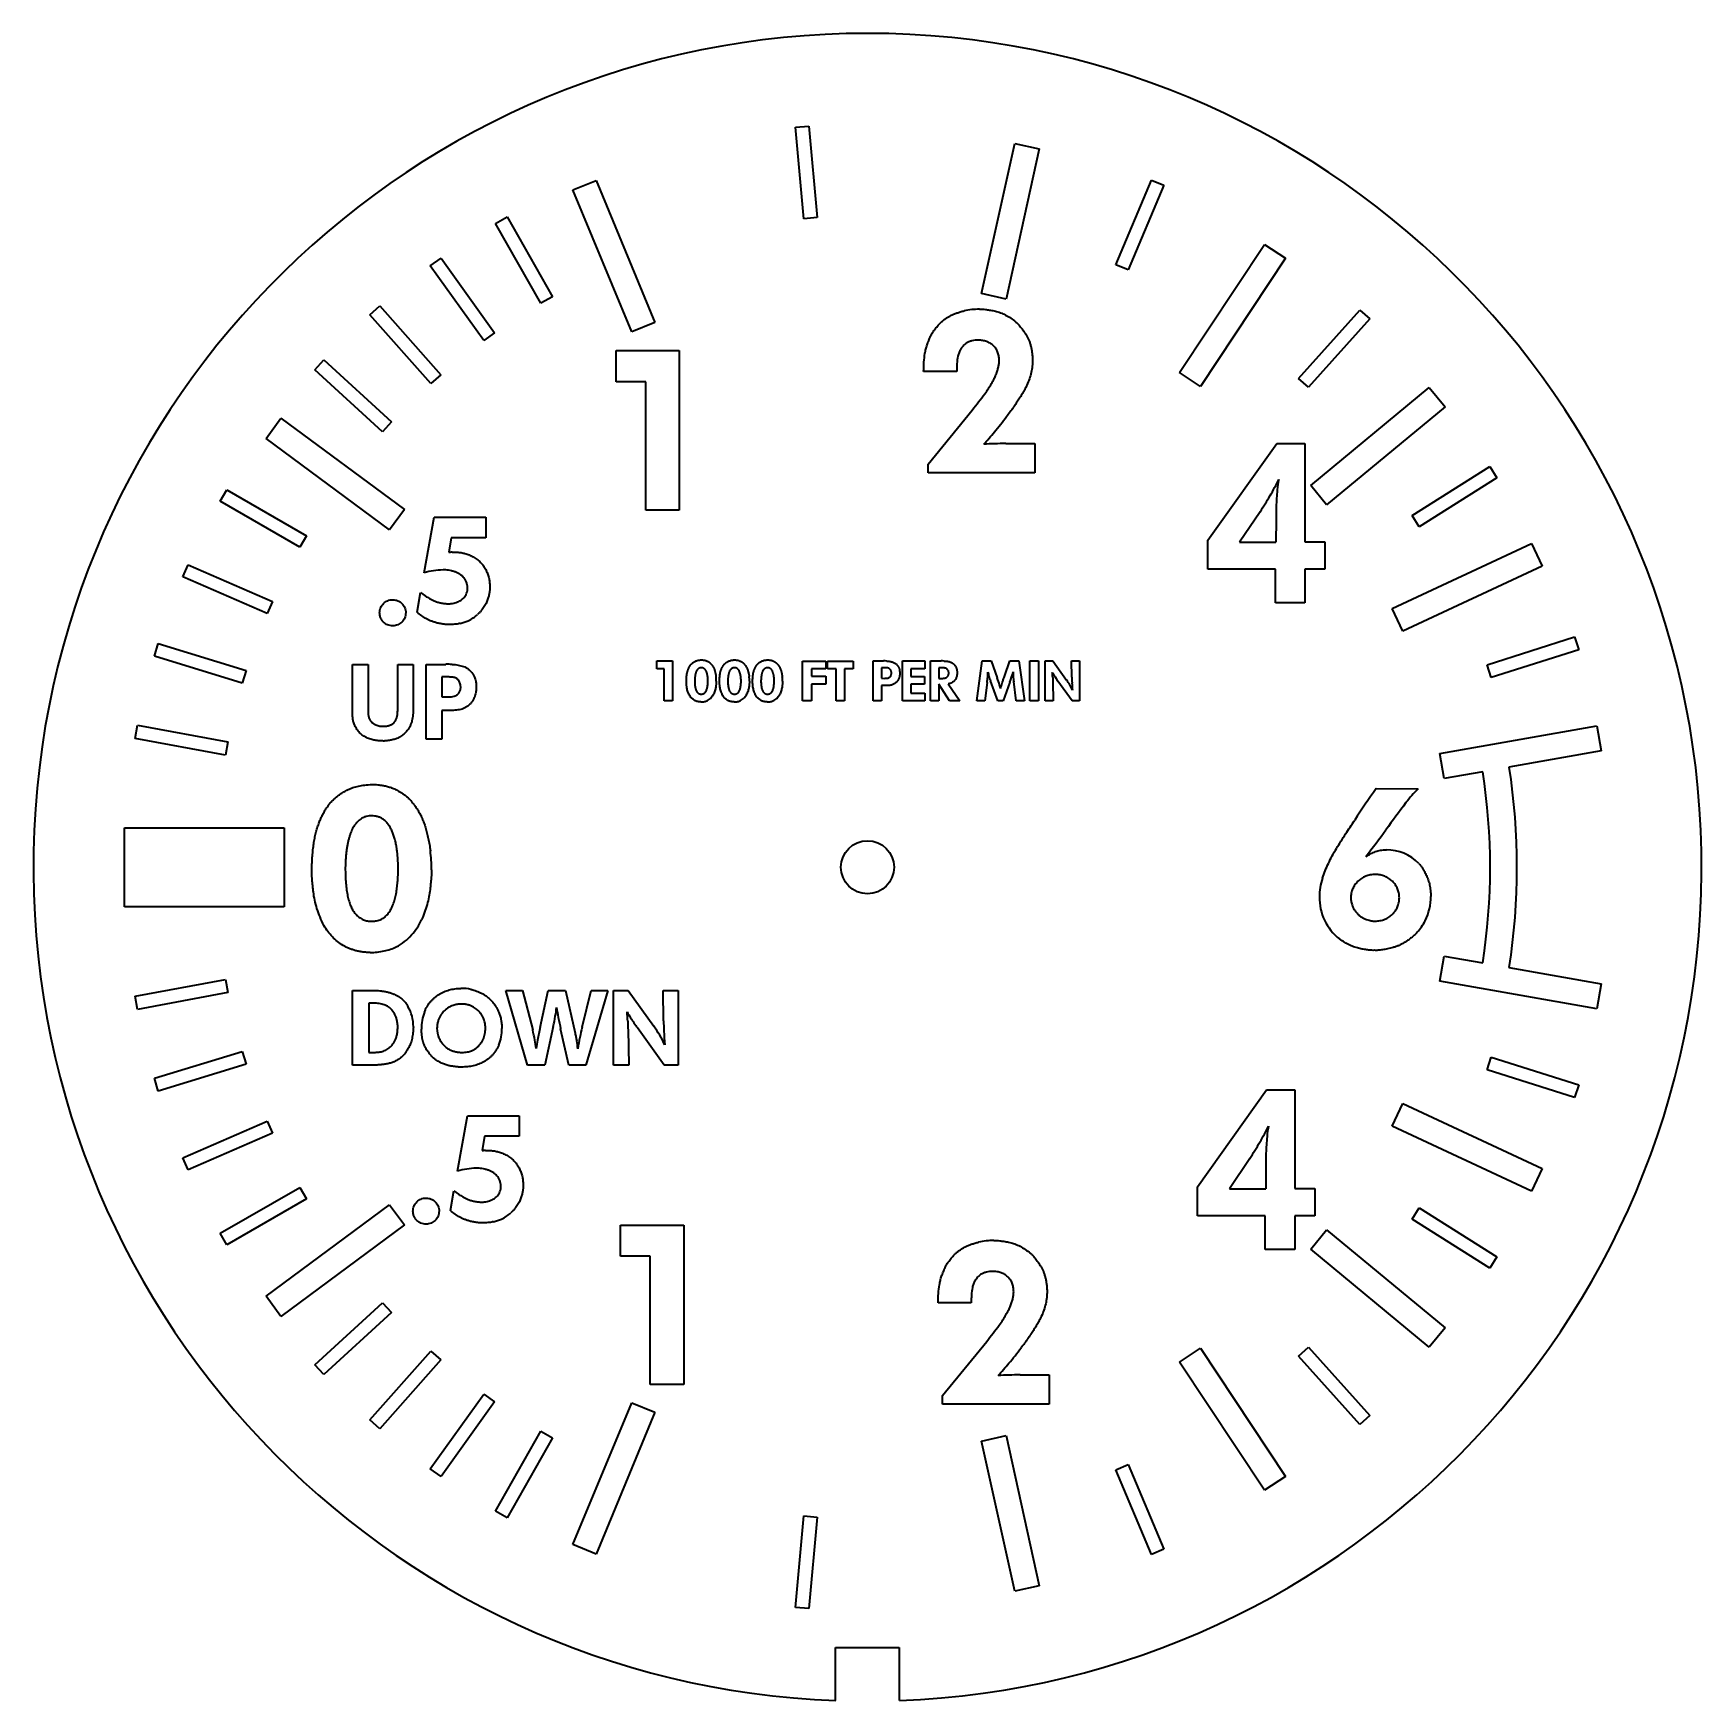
# Model space of a CAD drawing. Header units: millimetres. Extents: x 152 to 201.9, y 110.3 to 160.2.
import ezdxf

# ---------------------------------------------------------------- set-up
doc = ezdxf.new("R2010")
doc.units = ezdxf.units.MM
doc.header["$LTSCALE"] = 0.75
doc.layers.add('Visible', color=7, linetype='Continuous', lineweight=35)

msp = doc.modelspace()

# ---------------------------------------------------------------- linework, layer by layer
at = {"layer": 'Visible'}
for p, q in [((174.798, 157.404), (175.197, 157.439)), ((175.039, 154.665), (174.798, 157.404)), ((175.197, 157.439), (175.438, 154.7)), ((180.361, 152.425), (181.354, 156.917)), ((182.086, 156.755), (181.093, 152.263)), ((181.354, 156.917), (182.086, 156.755)), ((168.134, 155.527), (168.826, 155.814)), ((168.826, 155.814), (170.589, 151.565)), ((184.374, 153.289), (185.447, 155.821)), ((185.447, 155.821), (185.815, 155.665)), ((169.896, 151.278), (168.134, 155.527)), ((185.815, 155.665), (184.742, 153.133)), ((165.821, 154.526), (166.169, 154.723)), ((167.177, 152.134), (165.821, 154.526)), ((166.169, 154.723), (167.525, 152.331)), ((175.438, 154.7), (175.039, 154.665)), ((186.286, 150.062), (188.823, 153.899)), ((188.823, 153.899), (189.449, 153.486)), ((163.868, 153.257), (164.193, 153.49)), ((165.467, 151.02), (163.868, 153.257)), ((164.193, 153.49), (165.792, 151.252)), ((184.742, 153.133), (184.374, 153.289)), ((189.449, 153.486), (186.912, 149.648)), ((167.525, 152.331), (167.177, 152.134)), ((181.093, 152.263), (180.361, 152.425)), ((162.058, 151.791), (162.357, 152.057)), ((163.882, 149.733), (162.058, 151.791)), ((162.357, 152.057), (164.181, 149.999)), ((189.84, 149.889), (191.679, 151.934)), ((191.679, 151.934), (191.976, 151.666)), ((165.792, 151.252), (165.467, 151.02)), ((170.589, 151.565), (169.896, 151.278)), ((191.976, 151.666), (190.137, 149.622)), ((160.411, 150.144), (160.681, 150.439)), ((160.681, 150.439), (162.71, 148.583)), ((169.428, 149.786), (169.428, 150.718)), ((169.428, 150.718), (171.317, 150.718)), ((171.317, 150.718), (171.317, 145.945)), ((162.44, 148.288), (160.411, 150.144)), ((164.181, 149.999), (163.882, 149.733)), ((170.318, 149.786), (169.428, 149.786)), ((170.318, 145.945), (170.318, 149.786)), ((179.619, 150.097), (178.627, 150.096)), ((186.912, 149.648), (186.286, 150.062)), ((190.137, 149.622), (189.84, 149.889)), ((190.207, 146.685), (193.755, 149.613)), ((193.755, 149.613), (194.232, 149.034)), ((178.763, 147.319), (180.083, 148.941)), ((194.232, 149.034), (190.684, 146.106)), ((158.953, 148.092), (159.399, 148.695)), ((159.399, 148.695), (163.098, 145.961)), ((162.71, 148.583), (162.44, 148.288)), ((162.652, 145.358), (158.953, 148.092)), ((181.082, 147.936), (181.95, 147.936)), ((181.95, 147.936), (181.95, 147.063)), ((187.13, 145.048), (189.195, 147.944)), ((189.195, 147.944), (190.036, 147.944)), ((190.036, 147.944), (190.036, 145)), ((178.763, 147.063), (178.763, 147.319)), ((193.241, 145.786), (195.566, 147.254)), ((195.566, 147.254), (195.78, 146.916)), ((181.95, 147.063), (178.763, 147.063)), ((195.78, 146.916), (193.455, 145.448)), ((157.579, 146.209), (157.779, 146.555)), ((157.779, 146.555), (160.16, 145.18)), ((190.684, 146.106), (190.207, 146.685)), ((159.96, 144.834), (157.579, 146.209)), ((163.098, 145.961), (162.652, 145.358)), ((171.317, 145.945), (170.318, 145.945)), ((188.694, 145.891), (188.082, 144.986)), ((193.455, 145.448), (193.241, 145.786)), ((163.688, 144.072), (163.981, 145.73)), ((163.981, 145.73), (165.525, 145.73)), ((165.525, 145.73), (165.525, 145.119)), ((160.16, 145.18), (159.96, 144.834)), ((164.497, 145.119), (164.419, 144.687)), ((165.525, 145.119), (164.497, 145.119)), ((187.13, 144.176), (187.13, 145.048)), ((188.082, 144.986), (189.169, 144.986)), ((190.036, 145), (190.634, 145)), ((190.634, 145), (190.634, 144.176)), ((192.646, 143.001), (196.814, 144.947)), ((196.814, 144.947), (197.131, 144.268)), ((156.464, 143.946), (156.623, 144.313)), ((156.623, 144.313), (159.145, 143.216)), ((197.131, 144.268), (192.963, 142.321)), ((158.985, 142.849), (156.464, 143.946)), ((189.156, 144.176), (187.13, 144.176)), ((189.156, 143.169), (189.156, 144.176)), ((190.036, 144.176), (190.036, 143.169)), ((190.634, 144.176), (190.036, 144.176)), ((163.475, 142.89), (163.579, 143.477)), ((163.579, 143.477), (163.714, 143.383)), ((159.145, 143.216), (158.985, 142.849)), ((190.036, 143.169), (189.156, 143.169)), ((192.963, 142.321), (192.646, 143.001)), ((162.466, 142.597), (162.466, 142.596)), ((155.612, 141.571), (155.729, 141.954)), ((155.729, 141.954), (158.358, 141.15)), ((195.482, 141.321), (198.104, 142.15)), ((198.225, 141.768), (195.603, 140.94)), ((198.104, 142.15), (198.225, 141.768)), ((158.241, 140.767), (155.612, 141.571)), ((161.537, 141.331), (162.004, 141.331)), ((161.537, 139.94), (161.537, 141.331)), ((162.004, 141.331), (162.004, 139.956)), ((162.892, 141.331), (163.359, 141.331)), ((162.892, 139.94), (162.892, 141.331)), ((163.359, 141.331), (163.359, 140.092)), ((163.746, 141.331), (164.333, 141.331)), ((163.746, 139.096), (163.746, 141.331)), ((170.645, 141.431), (171.118, 141.431)), ((170.645, 141.198), (170.645, 141.431)), ((171.118, 141.431), (171.118, 140.238)), ((171.977, 141.463), (171.977, 141.463)), ((172.968, 141.463), (172.968, 141.463)), ((173.959, 141.463), (173.959, 141.463)), ((175.007, 141.429), (175.704, 141.429)), ((175.007, 140.238), (175.007, 141.429)), ((175.704, 141.429), (175.704, 141.199)), ((175.756, 141.429), (176.519, 141.429)), ((175.756, 141.195), (175.756, 141.429)), ((176.519, 141.429), (176.519, 141.198)), ((177.114, 141.432), (177.428, 141.432)), ((177.114, 140.238), (177.114, 141.432)), ((177.995, 141.431), (178.666, 141.431)), ((177.995, 140.238), (177.995, 141.431)), ((178.666, 141.431), (178.666, 141.198)), ((178.829, 141.432), (179.148, 141.432)), ((178.829, 140.238), (178.829, 141.432)), ((180.214, 140.238), (180.382, 141.432)), ((180.382, 141.432), (180.651, 141.432)), ((180.651, 141.432), (180.83, 140.924)), ((181.043, 140.963), (181.21, 141.432)), ((181.21, 141.432), (181.476, 141.432)), ((181.476, 141.432), (181.643, 140.238)), ((181.804, 141.432), (182.067, 141.432)), ((181.804, 140.238), (181.804, 141.432)), ((182.067, 141.432), (182.067, 140.238)), ((182.259, 141.432), (182.495, 141.432)), ((182.259, 140.238), (182.259, 141.432)), ((182.495, 141.432), (182.903, 140.862)), ((183.056, 141.432), (183.295, 141.432)), ((183.061, 140.946), (183.056, 141.432)), ((183.295, 141.432), (183.295, 140.238)), ((195.603, 140.94), (195.482, 141.321)), ((158.358, 141.15), (158.241, 140.767)), ((164.217, 140.952), (164.217, 140.359)), ((164.424, 140.952), (164.217, 140.952)), ((170.868, 141.198), (170.645, 141.198)), ((170.868, 140.238), (170.868, 141.198)), ((171.975, 141.229), (171.975, 141.229)), ((172.966, 141.229), (172.966, 141.229)), ((173.958, 141.229), (173.957, 141.229)), ((175.269, 141.199), (175.269, 140.972)), ((175.704, 141.199), (175.269, 141.199)), ((175.269, 140.972), (175.704, 140.972)), ((175.704, 140.972), (175.704, 140.741)), ((176.013, 141.195), (175.756, 141.195)), ((176.013, 140.238), (176.013, 141.195)), ((176.262, 141.198), (176.262, 140.238)), ((176.519, 141.198), (176.262, 141.198)), ((177.366, 141.229), (177.366, 140.913)), ((177.476, 141.229), (177.366, 141.229)), ((177.366, 140.913), (177.471, 140.912)), ((178.245, 141.198), (178.245, 140.964)), ((178.666, 141.198), (178.245, 141.198)), ((178.245, 140.964), (178.656, 140.964)), ((178.656, 140.964), (178.656, 140.741)), ((179.081, 141.229), (179.081, 140.911)), ((179.17, 141.229), (179.081, 141.229)), ((179.081, 140.911), (179.175, 140.911)), ((180.526, 140.785), (180.463, 140.238)), ((180.847, 140.238), (180.629, 140.837)), ((181.21, 140.799), (181.01, 140.238)), ((181.394, 140.238), (181.322, 140.813)), ((182.493, 140.809), (182.505, 140.238)), ((183.068, 140.238), (182.644, 140.831)), ((164.217, 140.359), (164.414, 140.359)), ((175.269, 140.741), (175.269, 140.238)), ((175.704, 140.741), (175.269, 140.741)), ((177.364, 140.694), (177.364, 140.238)), ((177.452, 140.694), (177.364, 140.694)), ((178.245, 140.741), (178.245, 140.472)), ((178.656, 140.741), (178.245, 140.741)), ((178.245, 140.472), (178.665, 140.472)), ((178.665, 140.472), (178.665, 140.238)), ((179.079, 140.742), (179.079, 140.238)), ((179.401, 140.238), (179.079, 140.742)), ((179.364, 140.745), (179.706, 140.238)), ((164.214, 139.951), (164.214, 139.096)), ((164.379, 139.951), (164.214, 139.951)), ((171.118, 140.238), (170.868, 140.238)), ((175.269, 140.238), (175.007, 140.238)), ((176.262, 140.238), (176.013, 140.238)), ((177.364, 140.238), (177.114, 140.238)), ((178.665, 140.238), (177.995, 140.238)), ((179.079, 140.238), (178.829, 140.238)), ((179.706, 140.238), (179.401, 140.238)), ((180.463, 140.238), (180.214, 140.238)), ((181.01, 140.238), (180.847, 140.238)), ((181.643, 140.238), (181.394, 140.238)), ((182.067, 140.238), (181.804, 140.238)), ((182.505, 140.238), (182.259, 140.238)), ((183.295, 140.238), (183.068, 140.238)), ((155.034, 139.115), (155.107, 139.509)), ((155.107, 139.509), (157.811, 139.007)), ((194.066, 138.663), (198.769, 139.492)), ((198.769, 139.492), (198.901, 138.741)), ((157.738, 138.614), (155.034, 139.115)), ((157.811, 139.007), (157.738, 138.614)), ((164.214, 139.096), (163.746, 139.096)), ((194.199, 137.912), (194.066, 138.663)), ((198.901, 138.741), (196.136, 138.254)), ((195.356, 138.116), (194.199, 137.912)), ((162.119, 137.735), (162.119, 137.734)), ((192.165, 137.611), (193.42, 137.61)), ((162.112, 136.799), (162.112, 136.798)), ((154.723, 136.438), (159.498, 136.438)), ((154.723, 134.076), (154.723, 136.438)), ((159.498, 136.438), (159.498, 134.076)), ((159.498, 134.076), (154.723, 134.076)), ((191.625, 133.849), (191.625, 133.848)), ((194.066, 131.852), (194.199, 132.602)), ((194.199, 132.602), (195.356, 132.398)), ((155.034, 131.399), (157.738, 131.9)), ((157.738, 131.9), (157.811, 131.507)), ((198.769, 131.023), (194.066, 131.852)), ((196.136, 132.261), (198.901, 131.773)), ((198.901, 131.773), (198.769, 131.023)), ((155.107, 131.006), (155.034, 131.399)), ((157.811, 131.507), (155.107, 131.006)), ((161.541, 131.574), (161.998, 131.573)), ((161.541, 129.338), (161.541, 131.574)), ((164.785, 131.634), (164.785, 131.634)), ((166.123, 131.574), (166.626, 131.574)), ((166.775, 129.338), (166.123, 131.574)), ((166.626, 131.574), (166.931, 130.389)), ((167.151, 130.466), (167.392, 131.574)), ((167.392, 131.574), (167.911, 131.574)), ((167.911, 131.574), (168.2, 130.289)), ((168.41, 130.475), (168.684, 131.574)), ((169.177, 131.574), (168.522, 129.338)), ((168.684, 131.574), (169.177, 131.574)), ((169.345, 131.574), (169.787, 131.574)), ((169.345, 129.338), (169.345, 131.574)), ((169.787, 131.574), (170.551, 130.507)), ((170.838, 131.574), (171.286, 131.574)), ((170.848, 130.664), (170.838, 131.574)), ((171.286, 131.574), (171.286, 129.338)), ((162.033, 131.194), (162.033, 129.718)), ((164.802, 131.166), (164.801, 131.166)), ((167.548, 130.498), (167.294, 129.338)), ((168.016, 129.338), (167.767, 130.427)), ((169.783, 130.408), (169.806, 129.338)), ((170.86, 129.338), (170.067, 130.45)), ((155.612, 128.943), (158.241, 129.747)), ((158.358, 129.365), (155.729, 128.561)), ((158.241, 129.747), (158.358, 129.365)), ((162.069, 129.338), (161.541, 129.338)), ((167.294, 129.338), (166.775, 129.338)), ((168.522, 129.338), (168.016, 129.338)), ((169.806, 129.338), (169.345, 129.338)), ((171.286, 129.338), (170.86, 129.338)), ((195.482, 129.193), (195.603, 129.575)), ((195.603, 129.575), (198.225, 128.746)), ((155.729, 128.561), (155.612, 128.943)), ((198.104, 128.365), (195.482, 129.193)), ((186.824, 125.698), (188.889, 128.594)), ((188.889, 128.594), (189.73, 128.594)), ((189.73, 128.594), (189.73, 125.65)), ((198.225, 128.746), (198.104, 128.365)), ((164.685, 126.168), (164.979, 127.825)), ((164.979, 127.825), (166.522, 127.825)), ((166.522, 127.825), (166.522, 127.215)), ((192.646, 127.513), (192.963, 128.193)), ((192.963, 128.193), (197.131, 126.247)), ((156.464, 126.568), (158.985, 127.665)), ((159.145, 127.298), (156.623, 126.202)), ((158.985, 127.665), (159.145, 127.298)), ((196.814, 125.567), (192.646, 127.513)), ((165.494, 127.215), (165.416, 126.782)), ((166.522, 127.215), (165.494, 127.215)), ((156.623, 126.202), (156.464, 126.568)), ((188.387, 126.541), (187.775, 125.636)), ((197.131, 126.247), (196.814, 125.567)), ((157.579, 124.305), (159.96, 125.68)), ((160.16, 125.334), (157.779, 123.959)), ((159.96, 125.68), (160.16, 125.334)), ((164.472, 124.985), (164.576, 125.572)), ((164.576, 125.572), (164.711, 125.479)), ((186.824, 124.826), (186.824, 125.698)), ((187.775, 125.636), (188.862, 125.636)), ((189.73, 125.65), (190.327, 125.65)), ((190.327, 125.65), (190.327, 124.826)), ((158.953, 122.422), (162.652, 125.157)), ((162.652, 125.157), (163.098, 124.554)), ((188.849, 124.826), (186.824, 124.826)), ((188.849, 123.819), (188.849, 124.826)), ((189.73, 124.826), (189.73, 123.819)), ((190.327, 124.826), (189.73, 124.826)), ((193.241, 124.729), (193.455, 125.067)), ((193.455, 125.067), (195.78, 123.598)), ((157.779, 123.959), (157.579, 124.305)), ((163.098, 124.554), (159.399, 121.819)), ((163.463, 124.692), (163.463, 124.691)), ((169.558, 124.549), (171.448, 124.549)), ((169.558, 123.617), (169.558, 124.549)), ((171.448, 124.549), (171.448, 119.776)), ((190.207, 123.83), (190.684, 124.408)), ((190.684, 124.408), (194.232, 121.48)), ((195.566, 123.26), (193.241, 124.729)), ((189.73, 123.819), (188.849, 123.819)), ((193.755, 120.902), (190.207, 123.83)), ((170.449, 123.617), (169.558, 123.617)), ((170.449, 119.776), (170.449, 123.617)), ((195.78, 123.598), (195.566, 123.26)), ((159.399, 121.819), (158.953, 122.422)), ((160.411, 120.37), (162.44, 122.226)), ((162.71, 121.931), (160.681, 120.075)), ((162.44, 122.226), (162.71, 121.931)), ((180.053, 122.228), (179.06, 122.228)), ((194.232, 121.48), (193.755, 120.902)), ((179.196, 119.45), (180.516, 121.072)), ((186.286, 120.452), (186.912, 120.866)), ((186.912, 120.866), (189.449, 117.029)), ((189.84, 120.625), (190.137, 120.893)), ((190.137, 120.893), (191.976, 118.848)), ((160.681, 120.075), (160.411, 120.37)), ((162.058, 118.723), (163.882, 120.781)), ((164.181, 120.516), (162.357, 118.458)), ((163.882, 120.781), (164.181, 120.516)), ((188.823, 116.615), (186.286, 120.452)), ((191.679, 118.581), (189.84, 120.625)), ((181.516, 120.067), (182.383, 120.067)), ((182.383, 120.067), (182.383, 119.194)), ((163.868, 117.257), (165.467, 119.495)), ((165.467, 119.495), (165.792, 119.262)), ((171.448, 119.776), (170.449, 119.776)), ((179.196, 119.194), (179.196, 119.45)), ((165.792, 119.262), (164.193, 117.025)), ((168.134, 114.988), (169.896, 119.236)), ((170.589, 118.949), (168.826, 114.7)), ((169.896, 119.236), (170.589, 118.949)), ((182.383, 119.194), (179.196, 119.194)), ((191.976, 118.848), (191.679, 118.581)), ((162.357, 118.458), (162.058, 118.723)), ((165.821, 115.989), (167.177, 118.381)), ((167.177, 118.381), (167.525, 118.184)), ((167.525, 118.184), (166.169, 115.791)), ((180.361, 118.089), (181.093, 118.251)), ((181.354, 113.598), (180.361, 118.089)), ((181.093, 118.251), (182.086, 113.76)), ((184.374, 117.225), (184.742, 117.382)), ((184.742, 117.382), (185.815, 114.85)), ((164.193, 117.025), (163.868, 117.257)), ((185.447, 114.693), (184.374, 117.225)), ((189.449, 117.029), (188.823, 116.615)), ((166.169, 115.791), (165.821, 115.989)), ((174.798, 113.11), (175.039, 115.85)), ((175.039, 115.85), (175.438, 115.815)), ((175.438, 115.815), (175.197, 113.075)), ((168.826, 114.7), (168.134, 114.988)), ((185.815, 114.85), (185.447, 114.693)), ((182.086, 113.76), (181.354, 113.598)), ((175.197, 113.075), (174.798, 113.11)), ((175.995, 110.32), (175.995, 111.909)), ((175.995, 111.909), (177.9, 111.909)), ((177.9, 111.909), (177.9, 110.32))]:
    msp.add_line(p, q, dxfattribs=at)
msp.add_circle((176.948, 135.257), 0.794, dxfattribs=at)
for centre, radius, start, end in [((176.948, 135.257), 24.955, 272.1874, 267.8126), ((180.305, 149.594), 2.363, 90.2574, 101.421), ((166.844, 159.665), 17.966, 320.6941, 322.5583), ((169.232, 158), 15.065, 317.9811, 319.842), ((181.07, 137.829), 10.107, 89.9296, 93.664), ((184.182, 149.267), 5.611, 329.0173, 334.6576), ((191.851, 146.332), 2.652, 168.3979, 175.2919), ((175.725, 154.184), 15.393, 327.405, 329.5318), ((196.348, 145.835), 7.175, 174.2876, 178.2935), ((246.704, 145.145), 57.535, 179.09967, 180.1583), ((164.273, 142.092), 2.064, 90.6903, 106.4605), ((164.505, 143.689), 1.165, 295.3139, 311.9783), ((164.571, 143.536), 0.998, 281.1099, 295.6664), ((164.381, 138.019), 3.313, 87.5194, 90.824), ((177.453, 139.662), 1.769, 87.5194, 90.824), ((179.172, 139.841), 1.591, 87.383, 90.8721), ((171.217, 140.825), 1.207, 0.0363, 6.8466), ((172.208, 140.825), 1.207, 0.0363, 6.8466), ((173.199, 140.825), 1.207, 0.0363, 6.8466), ((177.486, 141.207), 0.295, 267.1314, 284.3532), ((174.876, 141.476), 5.693, 353.0306, 354.7936), ((177.379, 141.108), 3.17, 357.3218, 359.7934), ((182.614, 141.617), 2.13, 194.1614, 197.2186), ((182.131, 141.414), 1.609, 195.3933, 201.0259), ((173.378, 138.329), 7.891, 17.5522, 19.1999), ((174.994, 142.903), 6.562, 341.3041, 344.1007), ((184.4, 141.086), 3.095, 179.6603, 181.9407), ((187.181, 141.434), 5.892, 184.4061, 186.0578), ((190.175, 145.666), 8.956, 210.7439, 211.4473), ((178.524, 140.736), 3.969, 2.9537, 5.0814), ((185.665, 143), 3.718, 212.657, 215.6794), ((181.342, 139.732), 1.928, 25.4974, 35.911), ((187.64, 141.001), 4.579, 180.6871, 182.7431), ((186.4, 140.898), 3.336, 181.9918, 185.789), ((164.442, 140.911), 0.553, 267.1314, 284.3532), ((171.997, 140.57), 0.361, 296.8443, 320.0946), ((171.974, 140.622), 0.412, 316.5493, 335.4764), ((172.988, 140.57), 0.361, 296.8443, 320.0946), ((172.966, 140.622), 0.412, 316.5493, 335.4764), ((173.979, 140.57), 0.361, 296.8443, 320.0946), ((173.957, 140.622), 0.412, 316.5493, 335.4764), ((178.742, 140.079), 2.249, 13.5544, 16.2571), ((171.96, 140.735), 0.529, 270.5198, 281.9552), ((171.976, 140.652), 0.444, 282.1783, 294.5047), ((172.951, 140.735), 0.529, 270.5198, 281.9552), ((172.967, 140.652), 0.444, 282.1783, 294.5047), ((173.942, 140.735), 0.529, 270.5198, 281.9552), ((173.958, 140.652), 0.444, 282.1783, 294.5047), ((176.948, 135.257), 18.628, 351.1719, 8.8281), ((213.109, 122.654), 25.736, 144.4677, 147.0082), ((196.552, 134.516), 4.402, 135.3487, 142.5664), ((238.176, 103.314), 56.422, 143.0992, 144.1226), ((163.743, 157.291), 35.523, 322.3212, 323.939), ((192.483, 134.45), 1.329, 43.9337, 90.5148), ((159.078, 135.18), 4.827, 0.0363, 6.8466), ((192.284, 134.372), 1.815, 162.011, 179.9089), ((192.048, 134.349), 1.579, 179.0694, 231.5817), ((192.066, 134.403), 1.737, 334.633, 359.4905), ((162.109, 134.369), 1.648, 316.5493, 335.4764), ((192.231, 134.383), 1.581, 317.3547, 332.7072), ((162.114, 134.49), 1.776, 282.1783, 294.5047), ((162.199, 134.162), 1.443, 296.8443, 320.0946), ((162.05, 134.823), 2.115, 270.5198, 281.9552), ((164.783, 130.184), 1.45, 77.9818, 89.9111), ((162.188, 130.499), 1.173, 359.0627, 30.4986), ((165.016, 130.423), 1.416, 159.2336, 180.3413), ((159.377, 132.296), 8.366, 347.5895, 349.6877), ((160.59, 131.942), 7.111, 350.7454, 352.9111), ((179.557, 132.936), 12.057, 188.9311, 190.3667), ((162.353, 130.271), 7.431, 2.9537, 5.0814), ((184.167, 139.502), 16.77, 210.7439, 211.4473), ((164.787, 130.432), 0.719, 179.3376, 203.2783), ((164.749, 130.42), 1.261, 337.5781, 0.4834), ((159.925, 128.667), 7.214, 11.3595, 13.8094), ((178.857, 127.99), 11.965, 168.0584, 169.902), ((184.908, 134.139), 17.538, 191.0876, 192.2192), ((177.733, 128.211), 9.593, 166.3498, 168.2516), ((175.721, 134.51), 6.961, 212.657, 215.6794), ((167.628, 128.39), 3.609, 25.4974, 35.911), ((179.42, 130.767), 8.573, 180.6871, 182.7431), ((177.099, 130.574), 6.246, 181.9918, 185.789), ((160.13, 128.92), 6.966, 7.546, 9.6482), ((173.181, 128.968), 6.206, 169.6099, 171.9735), ((163.756, 129.28), 4.56, 6.9082, 9.9134), ((180.935, 127.835), 12.808, 169.5208, 171.0458), ((183.875, 129.917), 5.611, 329.0173, 334.6576), ((191.544, 126.982), 2.652, 168.3979, 175.2919), ((175.418, 134.834), 15.393, 327.405, 329.5318), ((196.041, 126.485), 7.175, 174.2876, 178.2935), ((246.397, 125.795), 57.535, 179.09967, 180.1583), ((165.27, 124.188), 2.064, 90.6903, 106.4605), ((165.502, 125.784), 1.165, 295.3139, 311.9783), ((165.568, 125.631), 0.998, 281.1099, 295.6664), ((180.738, 121.725), 2.363, 90.2574, 101.421), ((167.278, 131.796), 17.966, 320.6941, 322.5583), ((169.665, 130.131), 15.065, 317.9811, 319.842), ((181.503, 109.96), 10.107, 89.9296, 93.664)]:
    msp.add_arc(centre, radius, start, end, dxfattribs=at)
at = {"layer": 'Visible', "extrusion": (0, 0, -1)}
msp.add_arc((-176.948, 135.257), 19.421, 171.1241, 188.8759, dxfattribs=at)
at = {"layer": 'Visible'}
for points, knots in [([(178.837, 151.15), (178.853, 151.181), (178.886, 151.25), (178.956, 151.35), (179.043, 151.456), (179.128, 151.547), (179.207, 151.62), (179.275, 151.673), (179.351, 151.722), (179.434, 151.767), (179.525, 151.808), (179.622, 151.846), (179.727, 151.881), (179.8, 151.9), (179.837, 151.91)], [-1, -1, -1, -1, -0.918196, -0.825126, -0.719838, -0.601675, -0.538024, -0.472268, -0.402882, -0.330502, -0.254068, -0.173651, -0.089286, 0, 0, 0, 0]), ([(180.294, 151.957), (180.321, 151.958), (180.382, 151.96), (180.482, 151.95), (180.602, 151.932), (180.741, 151.91), (180.89, 151.87), (181.044, 151.806), (181.199, 151.718), (181.297, 151.645), (181.349, 151.608)], [-1, -1, -1, -1, -0.92885, -0.840082, -0.73321, -0.607259, -0.469604, -0.32411, -0.167531, 0, 0, 0, 0]), ([(181.349, 151.608), (181.375, 151.586), (181.432, 151.539), (181.511, 151.448), (181.598, 151.337), (181.67, 151.229), (181.729, 151.132), (181.768, 151.051), (181.801, 150.964), (181.83, 150.87), (181.852, 150.771), (181.87, 150.665), (181.882, 150.554), (181.885, 150.478), (181.887, 150.439)], [-1, -1, -1, -1, -0.923445, -0.833371, -0.727414, -0.605942, -0.5406, -0.472437, -0.402644, -0.329161, -0.252528, -0.172257, -0.088189, 0, 0, 0, 0]), ([(178.627, 150.096), (178.629, 150.19), (178.633, 150.37), (178.658, 150.592), (178.693, 150.764), (178.729, 150.892), (178.778, 151.021), (178.817, 151.106), (178.837, 151.15)], [-1, -1, -1, -1, -0.742175, -0.501041, -0.381482, -0.258869, -0.13199, 0, 0, 0, 0]), ([(179.899, 150.937), (179.868, 150.911), (179.807, 150.861), (179.734, 150.768), (179.682, 150.665), (179.643, 150.515), (179.619, 150.325), (179.619, 150.172), (179.619, 150.097)], [-1, -1, -1, -1, -0.868878, -0.743087, -0.620326, -0.49537, -0.244228, 0, 0, 0, 0]), ([(180.261, 151.033), (180.229, 151.032), (180.165, 151.03), (180.072, 151.013), (179.982, 150.983), (179.927, 150.952), (179.899, 150.937)], [-1, -1, -1, -1, -0.745417, -0.497586, -0.250626, 0, 0, 0, 0]), ([(180.888, 150.432), (180.885, 150.477), (180.88, 150.563), (180.845, 150.684), (180.789, 150.789), (180.711, 150.876), (180.616, 150.946), (180.509, 150.996), (180.388, 151.026), (180.304, 151.03), (180.261, 151.033)], [-1, -1, -1, -1, -0.862176, -0.735198, -0.616124, -0.497581, -0.378623, -0.258221, -0.133528, 0, 0, 0, 0]), ([(180.459, 149.426), (180.495, 149.479), (180.565, 149.58), (180.656, 149.73), (180.733, 149.867), (180.792, 149.996), (180.836, 150.115), (180.867, 150.227), (180.886, 150.331), (180.888, 150.399), (180.888, 150.432)], [-1, -1, -1, -1, -0.825826, -0.667994, -0.526473, -0.400024, -0.286817, -0.183031, -0.087799, 0, 0, 0, 0]), ([(181.887, 150.439), (181.886, 150.376), (181.882, 150.25), (181.848, 150.061), (181.794, 149.872), (181.73, 149.715), (181.668, 149.587), (181.611, 149.485), (181.547, 149.376), (181.475, 149.261), (181.395, 149.14), (181.308, 149.012), (181.211, 148.879), (181.143, 148.789), (181.109, 148.742)], [-1, -1, -1, -1, -0.9010936, -0.8013687, -0.698087, -0.5915916, -0.534696, -0.4733669, -0.4068483, -0.3355336, -0.2593737, -0.1779021, -0.091635, 0, 0, 0, 0]), ([(180.083, 148.941), (180.146, 149.022), (180.271, 149.184), (180.396, 149.345), (180.459, 149.426)], [-1, -1, -1, -1, -0.499366, 0, 0, 0, 0]), ([(164.419, 144.687), (164.422, 144.688), (164.431, 144.691), (164.447, 144.692), (164.47, 144.692), (164.498, 144.694), (164.533, 144.692), (164.574, 144.692), (164.621, 144.69), (164.693, 144.687), (164.79, 144.676), (164.909, 144.647), (165.033, 144.605), (165.114, 144.566), (165.155, 144.545)], [-1, -1, -1, -1, -0.9866566, -0.9650144, -0.9357781, -0.8979493, -0.8523866, -0.7990893, -0.7371501, -0.6665855, -0.5143361, -0.3544327, -0.183457, 0, 0, 0, 0]), ([(165.155, 144.545), (165.175, 144.534), (165.215, 144.511), (165.271, 144.471), (165.322, 144.428), (165.371, 144.384), (165.415, 144.335), (165.455, 144.283), (165.493, 144.229), (165.536, 144.152), (165.581, 144.052), (165.62, 143.926), (165.644, 143.796), (165.647, 143.708), (165.648, 143.663)], [-1, -1, -1, -1, -0.934455, -0.870319, -0.807255, -0.744885, -0.68335, -0.621445, -0.559377, -0.496986, -0.372556, -0.249917, -0.12597, 0, 0, 0, 0]), ([(164.876, 143.916), (164.857, 143.937), (164.818, 143.978), (164.749, 144.03), (164.673, 144.072), (164.59, 144.105), (164.503, 144.129), (164.417, 144.146), (164.332, 144.157), (164.276, 144.157), (164.248, 144.156)], [-1, -1, -1, -1, -0.877364, -0.755012, -0.630136, -0.500263, -0.369885, -0.243075, -0.120664, 0, 0, 0, 0]), ([(164.984, 143.619), (164.984, 143.627), (164.985, 143.644), (164.981, 143.672), (164.975, 143.705), (164.966, 143.744), (164.952, 143.786), (164.933, 143.83), (164.908, 143.873), (164.887, 143.902), (164.876, 143.916)], [-1, -1, -1, -1, -0.928984, -0.841148, -0.736068, -0.611057, -0.472457, -0.326184, -0.168885, 0, 0, 0, 0]), ([(162.352, 142.874), (162.354, 142.9), (162.358, 142.953), (162.381, 143.028), (162.418, 143.095), (162.468, 143.153), (162.526, 143.202), (162.593, 143.236), (162.666, 143.26), (162.717, 143.263), (162.743, 143.265)], [-1, -1, -1, -1, -0.867832, -0.742552, -0.620705, -0.49494, -0.370542, -0.249709, -0.127806, 0, 0, 0, 0]), ([(162.743, 143.265), (162.77, 143.263), (162.822, 143.259), (162.897, 143.236), (162.964, 143.2), (163.022, 143.151), (163.071, 143.093), (163.106, 143.025), (163.129, 142.952), (163.133, 142.9), (163.134, 142.874)], [-1, -1, -1, -1, -0.868181, -0.743547, -0.622531, -0.497783, -0.373714, -0.253201, -0.129585, 0, 0, 0, 0]), ([(163.714, 143.383), (163.728, 143.374), (163.759, 143.351), (163.814, 143.319), (163.884, 143.282), (163.964, 143.239), (164.057, 143.2), (164.161, 143.171), (164.274, 143.151), (164.352, 143.146), (164.392, 143.144)], [-1, -1, -1, -1, -0.93119, -0.843194, -0.736211, -0.60846, -0.46877, -0.321662, -0.166202, 0, 0, 0, 0]), ([(164.605, 143.17), (164.632, 143.178), (164.684, 143.195), (164.756, 143.232), (164.821, 143.277), (164.878, 143.329), (164.924, 143.391), (164.958, 143.46), (164.979, 143.537), (164.983, 143.591), (164.984, 143.619)], [-1, -1, -1, -1, -0.8674714, -0.7405465, -0.6174427, -0.495517, -0.3753866, -0.2558428, -0.1316537, 0, 0, 0, 0]), ([(165.648, 143.663), (165.649, 143.64), (165.65, 143.588), (165.64, 143.504), (165.62, 143.406), (165.599, 143.315), (165.574, 143.238), (165.55, 143.178), (165.519, 143.118), (165.484, 143.058), (165.442, 142.999), (165.394, 142.94), (165.342, 142.88), (165.304, 142.843), (165.284, 142.823)], [-1, -1, -1, -1, -0.925883, -0.836003, -0.730176, -0.607535, -0.541377, -0.472429, -0.401799, -0.328502, -0.25144, -0.171604, -0.087675, 0, 0, 0, 0]), ([(162.466, 142.596), (162.46, 142.602), (162.448, 142.615), (162.432, 142.638), (162.413, 142.665), (162.395, 142.697), (162.377, 142.733), (162.364, 142.776), (162.354, 142.823), (162.353, 142.856), (162.352, 142.874)], [-1, -1, -1, -1, -0.922977, -0.830015, -0.724156, -0.602755, -0.468278, -0.325314, -0.168924, 0, 0, 0, 0]), ([(163.134, 142.874), (163.132, 142.847), (163.128, 142.795), (163.106, 142.72), (163.069, 142.653), (163.021, 142.595), (162.961, 142.547), (162.895, 142.511), (162.821, 142.489), (162.769, 142.485), (162.743, 142.483)], [-1, -1, -1, -1, -0.869038, -0.744212, -0.62301, -0.49807, -0.374484, -0.253282, -0.129785, 0, 0, 0, 0]), ([(164.103, 142.561), (164.069, 142.569), (164.004, 142.586), (163.912, 142.617), (163.829, 142.651), (163.729, 142.704), (163.61, 142.782), (163.521, 142.853), (163.475, 142.89)], [-1, -1, -1, -1, -0.853751, -0.719043, -0.593514, -0.477234, -0.245728, 0, 0, 0, 0]), ([(164.392, 143.144), (164.405, 143.143), (164.434, 143.141), (164.482, 143.147), (164.54, 143.155), (164.582, 143.165), (164.605, 143.17)], [-1, -1, -1, -1, -0.8233853, -0.6002075, -0.3264822, 0, 0, 0, 0]), ([(162.743, 142.483), (162.717, 142.485), (162.665, 142.488), (162.592, 142.51), (162.523, 142.545), (162.485, 142.579), (162.466, 142.597)], [-1, -1, -1, -1, -0.744885, -0.49788, -0.254586, 0, 0, 0, 0]), ([(164.442, 142.521), (164.433, 142.52), (164.414, 142.518), (164.383, 142.52), (164.347, 142.522), (164.307, 142.526), (164.262, 142.532), (164.213, 142.539), (164.16, 142.549), (164.123, 142.557), (164.103, 142.561)], [-1, -1, -1, -1, -0.921429, -0.829669, -0.726301, -0.609152, -0.476158, -0.33099, -0.173546, 0, 0, 0, 0]), ([(164.763, 142.556), (164.745, 142.552), (164.703, 142.542), (164.631, 142.532), (164.542, 142.525), (164.477, 142.523), (164.442, 142.521)], [-1, -1, -1, -1, -0.82599, -0.601395, -0.327722, 0, 0, 0, 0]), ([(164.524, 141.328), (164.554, 141.327), (164.613, 141.324), (164.699, 141.311), (164.782, 141.292), (164.861, 141.269), (164.936, 141.236), (165.005, 141.191), (165.068, 141.137), (165.104, 141.093), (165.123, 141.07)], [-1, -1, -1, -1, -0.866742, -0.737912, -0.613514, -0.491443, -0.371808, -0.251318, -0.128545, 0, 0, 0, 0]), ([(171.528, 140.827), (171.529, 140.845), (171.529, 140.879), (171.532, 140.929), (171.536, 140.976), (171.542, 141.02), (171.549, 141.062), (171.558, 141.101), (171.568, 141.137), (171.579, 141.17), (171.592, 141.201), (171.605, 141.229), (171.619, 141.256), (171.633, 141.28), (171.649, 141.303), (171.664, 141.323), (171.681, 141.342), (171.693, 141.352), (171.698, 141.358)], [-1, -1, -1, -1, -0.9077159, -0.8204783, -0.7381547, -0.6598609, -0.5862809, -0.5172565, -0.4521827, -0.3908421, -0.3329104, -0.2780041, -0.2258004, -0.1763462, -0.1290951, -0.0841201, -0.0412841, 0, 0, 0, 0]), ([(171.698, 141.358), (171.705, 141.363), (171.717, 141.375), (171.741, 141.392), (171.768, 141.409), (171.799, 141.426), (171.836, 141.441), (171.878, 141.453), (171.926, 141.46), (171.959, 141.462), (171.977, 141.463)], [-1, -1, -1, -1, -0.91885, -0.825886, -0.721534, -0.603104, -0.472881, -0.330559, -0.173624, 0, 0, 0, 0]), ([(171.977, 141.463), (171.982, 141.463), (171.993, 141.464), (172.011, 141.462), (172.033, 141.46), (172.059, 141.457), (172.087, 141.451), (172.116, 141.442), (172.147, 141.43), (172.167, 141.42), (172.177, 141.415)], [-1, -1, -1, -1, -0.9304081, -0.8417602, -0.735089, -0.6089919, -0.4706803, -0.323261, -0.1666732, 0, 0, 0, 0]), ([(172.177, 141.415), (172.184, 141.411), (172.197, 141.404), (172.217, 141.39), (172.236, 141.375), (172.254, 141.357), (172.272, 141.338), (172.29, 141.316), (172.307, 141.293), (172.323, 141.268), (172.339, 141.24), (172.354, 141.209), (172.367, 141.176), (172.379, 141.14), (172.39, 141.101), (172.4, 141.059), (172.408, 141.015), (172.412, 140.984), (172.415, 140.968)], [-1, -1, -1, -1, -0.956359, -0.911262, -0.864947, -0.816883, -0.766489, -0.713582, -0.658952, -0.601386, -0.540952, -0.476617, -0.408063, -0.335912, -0.259073, -0.177253, -0.090972, 0, 0, 0, 0]), ([(172.52, 140.827), (172.52, 140.845), (172.52, 140.879), (172.523, 140.929), (172.528, 140.976), (172.533, 141.02), (172.54, 141.062), (172.549, 141.101), (172.559, 141.137), (172.57, 141.17), (172.583, 141.201), (172.596, 141.229), (172.61, 141.256), (172.625, 141.28), (172.64, 141.303), (172.655, 141.323), (172.672, 141.342), (172.684, 141.352), (172.69, 141.358)], [-1, -1, -1, -1, -0.907716, -0.820478, -0.738155, -0.659861, -0.586281, -0.517257, -0.452183, -0.390842, -0.33291, -0.278004, -0.2258, -0.176346, -0.129095, -0.08412, -0.041284, 0, 0, 0, 0]), ([(172.69, 141.358), (172.696, 141.363), (172.709, 141.375), (172.732, 141.392), (172.759, 141.409), (172.791, 141.426), (172.827, 141.441), (172.869, 141.453), (172.917, 141.46), (172.951, 141.462), (172.968, 141.463)], [-1, -1, -1, -1, -0.91885, -0.825886, -0.721534, -0.603104, -0.472881, -0.330559, -0.173624, 0, 0, 0, 0]), ([(172.968, 141.463), (172.973, 141.463), (172.984, 141.464), (173.002, 141.462), (173.024, 141.46), (173.05, 141.457), (173.078, 141.451), (173.108, 141.442), (173.138, 141.43), (173.158, 141.42), (173.168, 141.415)], [-1, -1, -1, -1, -0.930408, -0.84176, -0.735089, -0.608992, -0.47068, -0.323261, -0.166673, 0, 0, 0, 0]), ([(173.168, 141.415), (173.175, 141.411), (173.189, 141.404), (173.208, 141.39), (173.227, 141.375), (173.246, 141.357), (173.263, 141.338), (173.281, 141.316), (173.298, 141.293), (173.315, 141.268), (173.331, 141.24), (173.345, 141.209), (173.358, 141.176), (173.37, 141.14), (173.381, 141.101), (173.391, 141.059), (173.399, 141.015), (173.404, 140.984), (173.406, 140.968)], [-1, -1, -1, -1, -0.956359, -0.911262, -0.864947, -0.816883, -0.766489, -0.713582, -0.658952, -0.601386, -0.540952, -0.476617, -0.408063, -0.335912, -0.259073, -0.177253, -0.090972, 0, 0, 0, 0]), ([(173.511, 140.827), (173.511, 140.845), (173.512, 140.879), (173.514, 140.929), (173.519, 140.976), (173.524, 141.02), (173.531, 141.062), (173.54, 141.101), (173.55, 141.137), (173.562, 141.17), (173.574, 141.201), (173.588, 141.229), (173.601, 141.256), (173.616, 141.28), (173.631, 141.303), (173.647, 141.323), (173.663, 141.342), (173.675, 141.352), (173.681, 141.358)], [-1, -1, -1, -1, -0.907716, -0.820478, -0.738155, -0.659861, -0.586281, -0.517257, -0.452183, -0.390842, -0.33291, -0.278004, -0.2258, -0.176346, -0.129095, -0.08412, -0.041284, 0, 0, 0, 0]), ([(173.681, 141.358), (173.687, 141.363), (173.7, 141.375), (173.723, 141.392), (173.75, 141.409), (173.782, 141.426), (173.818, 141.441), (173.861, 141.453), (173.908, 141.46), (173.942, 141.462), (173.959, 141.463)], [-1, -1, -1, -1, -0.91885, -0.825886, -0.721534, -0.603104, -0.472881, -0.330559, -0.173624, 0, 0, 0, 0]), ([(173.959, 141.463), (173.964, 141.463), (173.975, 141.464), (173.993, 141.462), (174.016, 141.46), (174.041, 141.457), (174.069, 141.451), (174.099, 141.442), (174.129, 141.43), (174.149, 141.42), (174.16, 141.415)], [-1, -1, -1, -1, -0.930408, -0.84176, -0.735089, -0.608992, -0.47068, -0.323261, -0.166673, 0, 0, 0, 0]), ([(174.16, 141.415), (174.166, 141.411), (174.18, 141.404), (174.199, 141.39), (174.218, 141.375), (174.237, 141.357), (174.255, 141.338), (174.272, 141.316), (174.289, 141.293), (174.306, 141.268), (174.322, 141.24), (174.336, 141.209), (174.349, 141.176), (174.362, 141.14), (174.372, 141.101), (174.382, 141.059), (174.39, 141.015), (174.395, 140.984), (174.397, 140.968)], [-1, -1, -1, -1, -0.956359, -0.911262, -0.864947, -0.816883, -0.766489, -0.713582, -0.658952, -0.601386, -0.540952, -0.476617, -0.408063, -0.335912, -0.259073, -0.177253, -0.090972, 0, 0, 0, 0]), ([(177.53, 141.43), (177.546, 141.429), (177.577, 141.428), (177.623, 141.421), (177.667, 141.411), (177.71, 141.398), (177.749, 141.381), (177.786, 141.357), (177.82, 141.328), (177.84, 141.304), (177.849, 141.292)], [-1, -1, -1, -1, -0.866742, -0.737912, -0.613514, -0.491443, -0.371808, -0.251318, -0.128545, 0, 0, 0, 0]), ([(177.849, 141.292), (177.853, 141.288), (177.861, 141.277), (177.871, 141.258), (177.882, 141.236), (177.893, 141.211), (177.902, 141.181), (177.908, 141.147), (177.913, 141.108), (177.914, 141.081), (177.914, 141.067)], [-1, -1, -1, -1, -0.9232813, -0.8341399, -0.7322221, -0.6152292, -0.4844575, -0.3394672, -0.1785718, 0, 0, 0, 0]), ([(179.245, 141.43), (179.261, 141.429), (179.293, 141.428), (179.341, 141.422), (179.387, 141.412), (179.424, 141.4), (179.452, 141.389), (179.472, 141.379), (179.492, 141.367), (179.51, 141.353), (179.528, 141.338), (179.544, 141.321), (179.56, 141.302), (179.57, 141.289), (179.574, 141.282)], [-1, -1, -1, -1, -0.86943, -0.74313, -0.619111, -0.496851, -0.436326, -0.376269, -0.316224, -0.255597, -0.194152, -0.131002, -0.066234, 0, 0, 0, 0]), ([(179.574, 141.282), (179.58, 141.272), (179.592, 141.252), (179.605, 141.223), (179.615, 141.194), (179.621, 141.166), (179.625, 141.14), (179.628, 141.117), (179.629, 141.098), (179.629, 141.087), (179.629, 141.082)], [-1, -1, -1, -1, -0.8349893, -0.6805417, -0.5347621, -0.3956719, -0.2700645, -0.1616556, -0.0725415, 0, 0, 0, 0]), ([(164.579, 140.939), (164.57, 140.941), (164.55, 140.945), (164.515, 140.949), (164.472, 140.95), (164.441, 140.952), (164.424, 140.952)], [-1, -1, -1, -1, -0.822719, -0.59959, -0.324485, 0, 0, 0, 0]), ([(164.777, 140.652), (164.775, 140.675), (164.772, 140.717), (164.758, 140.776), (164.737, 140.825), (164.707, 140.862), (164.674, 140.89), (164.642, 140.914), (164.611, 140.93), (164.589, 140.936), (164.579, 140.939)], [-1, -1, -1, -1, -0.819225, -0.660374, -0.522885, -0.396505, -0.280301, -0.176697, -0.083624, 0, 0, 0, 0]), ([(165.123, 141.07), (165.13, 141.061), (165.145, 141.042), (165.164, 141.007), (165.184, 140.966), (165.204, 140.917), (165.222, 140.862), (165.233, 140.798), (165.242, 140.726), (165.243, 140.675), (165.244, 140.649)], [-1, -1, -1, -1, -0.9232813, -0.8341399, -0.7322221, -0.6152292, -0.4844575, -0.3394672, -0.1785718, 0, 0, 0, 0]), ([(171.619, 140.409), (171.608, 140.43), (171.589, 140.471), (171.566, 140.534), (171.549, 140.597), (171.541, 140.649), (171.537, 140.688), (171.534, 140.715), (171.532, 140.74), (171.53, 140.762), (171.528, 140.782), (171.528, 140.799), (171.528, 140.814), (171.528, 140.823), (171.528, 140.827)], [-1, -1, -1, -1, -0.838455, -0.683592, -0.533684, -0.388426, -0.319798, -0.256376, -0.199289, -0.147962, -0.102388, -0.062571, -0.028452, 0, 0, 0, 0]), ([(171.883, 141.196), (171.879, 141.193), (171.87, 141.185), (171.858, 141.172), (171.847, 141.158), (171.837, 141.142), (171.828, 141.124), (171.819, 141.105), (171.812, 141.084), (171.805, 141.061), (171.799, 141.037), (171.793, 141.012), (171.789, 140.985), (171.785, 140.956), (171.782, 140.926), (171.78, 140.894), (171.779, 140.86), (171.778, 140.837), (171.778, 140.825)], [-1, -1, -1, -1, -0.957412, -0.91353, -0.868387, -0.820733, -0.77025, -0.717238, -0.661134, -0.602096, -0.539982, -0.474065, -0.404337, -0.331111, -0.254478, -0.173714, -0.088681, 0, 0, 0, 0]), ([(171.778, 140.825), (171.779, 140.806), (171.779, 140.768), (171.783, 140.714), (171.789, 140.665), (171.797, 140.621), (171.808, 140.582), (171.821, 140.548), (171.836, 140.519), (171.849, 140.503), (171.855, 140.496)], [-1, -1, -1, -1, -0.828708, -0.671324, -0.52893, -0.399632, -0.28261, -0.178466, -0.084621, 0, 0, 0, 0]), ([(171.975, 141.229), (171.969, 141.229), (171.956, 141.229), (171.938, 141.225), (171.922, 141.22), (171.909, 141.215), (171.896, 141.206), (171.887, 141.2), (171.883, 141.196)], [-1, -1, -1, -1, -0.82531, -0.600599, -0.469204, -0.326182, -0.170613, 0, 0, 0, 0]), ([(172.173, 140.832), (172.173, 140.847), (172.173, 140.875), (172.171, 140.917), (172.167, 140.956), (172.162, 140.994), (172.156, 141.029), (172.147, 141.061), (172.138, 141.091), (172.127, 141.119), (172.114, 141.145), (172.099, 141.167), (172.083, 141.186), (172.065, 141.201), (172.045, 141.214), (172.023, 141.222), (172, 141.228), (171.983, 141.229), (171.975, 141.229)], [-1, -1, -1, -1, -0.910453, -0.825826, -0.745445, -0.669189, -0.596889, -0.528709, -0.464167, -0.402678, -0.344965, -0.291276, -0.240928, -0.193022, -0.14567, -0.098764, -0.050475, 0, 0, 0, 0]), ([(172.111, 140.515), (172.117, 140.525), (172.13, 140.548), (172.143, 140.585), (172.155, 140.625), (172.162, 140.668), (172.167, 140.712), (172.171, 140.754), (172.174, 140.794), (172.173, 140.82), (172.173, 140.832)], [-1, -1, -1, -1, -0.885473, -0.76472, -0.637553, -0.5025, -0.366343, -0.237456, -0.115632, 0, 0, 0, 0]), ([(172.423, 140.825), (172.423, 140.822), (172.424, 140.815), (172.423, 140.802), (172.422, 140.788), (172.422, 140.77), (172.42, 140.751), (172.418, 140.729), (172.415, 140.704), (172.411, 140.668), (172.404, 140.621), (172.391, 140.564), (172.372, 140.507), (172.357, 140.47), (172.349, 140.451)], [-1, -1, -1, -1, -0.974404, -0.942412, -0.903982, -0.85913, -0.807758, -0.749957, -0.686237, -0.615452, -0.46716, -0.316028, -0.160249, 0, 0, 0, 0]), ([(172.61, 140.409), (172.6, 140.43), (172.58, 140.471), (172.557, 140.534), (172.54, 140.597), (172.532, 140.649), (172.528, 140.688), (172.525, 140.715), (172.523, 140.74), (172.521, 140.762), (172.52, 140.782), (172.519, 140.799), (172.519, 140.814), (172.519, 140.823), (172.52, 140.827)], [-1, -1, -1, -1, -0.838455, -0.683592, -0.533684, -0.388426, -0.319798, -0.256376, -0.199289, -0.147962, -0.102388, -0.062571, -0.028452, 0, 0, 0, 0]), ([(172.874, 141.196), (172.87, 141.193), (172.861, 141.185), (172.849, 141.172), (172.839, 141.158), (172.828, 141.142), (172.819, 141.124), (172.81, 141.105), (172.803, 141.084), (172.796, 141.061), (172.79, 141.037), (172.784, 141.012), (172.78, 140.985), (172.776, 140.956), (172.773, 140.926), (172.771, 140.894), (172.77, 140.86), (172.77, 140.837), (172.77, 140.825)], [-1, -1, -1, -1, -0.957412, -0.91353, -0.868387, -0.820733, -0.77025, -0.717238, -0.661134, -0.602096, -0.539982, -0.474065, -0.404337, -0.331111, -0.254478, -0.173714, -0.088681, 0, 0, 0, 0]), ([(172.77, 140.825), (172.77, 140.806), (172.77, 140.768), (172.774, 140.714), (172.78, 140.665), (172.789, 140.621), (172.799, 140.582), (172.812, 140.548), (172.827, 140.519), (172.84, 140.503), (172.846, 140.496)], [-1, -1, -1, -1, -0.828708, -0.671324, -0.52893, -0.399632, -0.28261, -0.178466, -0.084621, 0, 0, 0, 0]), ([(172.966, 141.229), (172.96, 141.229), (172.947, 141.229), (172.93, 141.225), (172.914, 141.22), (172.901, 141.215), (172.887, 141.206), (172.879, 141.2), (172.874, 141.196)], [-1, -1, -1, -1, -0.82531, -0.600599, -0.469204, -0.326182, -0.170613, 0, 0, 0, 0]), ([(173.165, 140.832), (173.164, 140.847), (173.164, 140.875), (173.162, 140.917), (173.159, 140.956), (173.153, 140.994), (173.147, 141.029), (173.138, 141.061), (173.129, 141.091), (173.118, 141.119), (173.105, 141.145), (173.09, 141.167), (173.074, 141.186), (173.056, 141.201), (173.036, 141.214), (173.014, 141.222), (172.991, 141.228), (172.975, 141.229), (172.966, 141.229)], [-1, -1, -1, -1, -0.910453, -0.825826, -0.745445, -0.669189, -0.596889, -0.528709, -0.464167, -0.402678, -0.344965, -0.291276, -0.240928, -0.193022, -0.14567, -0.098764, -0.050475, 0, 0, 0, 0]), ([(173.102, 140.515), (173.108, 140.525), (173.121, 140.548), (173.135, 140.585), (173.146, 140.625), (173.153, 140.668), (173.159, 140.712), (173.162, 140.754), (173.165, 140.794), (173.165, 140.82), (173.165, 140.832)], [-1, -1, -1, -1, -0.885473, -0.76472, -0.637553, -0.5025, -0.366343, -0.237456, -0.115632, 0, 0, 0, 0]), ([(173.414, 140.825), (173.415, 140.822), (173.415, 140.815), (173.414, 140.802), (173.414, 140.788), (173.413, 140.77), (173.411, 140.751), (173.409, 140.729), (173.406, 140.704), (173.403, 140.668), (173.395, 140.621), (173.382, 140.564), (173.364, 140.507), (173.348, 140.47), (173.34, 140.451)], [-1, -1, -1, -1, -0.974404, -0.942412, -0.903982, -0.85913, -0.807758, -0.749957, -0.686237, -0.615452, -0.46716, -0.316028, -0.160249, 0, 0, 0, 0]), ([(173.601, 140.409), (173.591, 140.43), (173.571, 140.471), (173.548, 140.534), (173.532, 140.597), (173.523, 140.649), (173.519, 140.688), (173.516, 140.715), (173.514, 140.74), (173.512, 140.762), (173.511, 140.782), (173.511, 140.799), (173.51, 140.814), (173.511, 140.823), (173.511, 140.827)], [-1, -1, -1, -1, -0.838455, -0.683592, -0.533684, -0.388426, -0.319798, -0.256376, -0.199289, -0.147962, -0.102388, -0.062571, -0.028452, 0, 0, 0, 0]), ([(173.865, 141.196), (173.861, 141.193), (173.852, 141.185), (173.841, 141.172), (173.83, 141.158), (173.82, 141.142), (173.81, 141.124), (173.802, 141.105), (173.794, 141.084), (173.787, 141.061), (173.781, 141.037), (173.776, 141.012), (173.772, 140.985), (173.767, 140.956), (173.764, 140.926), (173.763, 140.894), (173.761, 140.86), (173.761, 140.837), (173.761, 140.825)], [-1, -1, -1, -1, -0.9574122, -0.9135303, -0.8683873, -0.8207333, -0.7702504, -0.7172375, -0.6611342, -0.6020955, -0.5399815, -0.4740653, -0.4043366, -0.3311111, -0.2544783, -0.1737145, -0.0886811, 0, 0, 0, 0]), ([(173.761, 140.825), (173.761, 140.806), (173.762, 140.768), (173.766, 140.714), (173.772, 140.665), (173.78, 140.621), (173.79, 140.582), (173.804, 140.548), (173.818, 140.519), (173.831, 140.503), (173.837, 140.496)], [-1, -1, -1, -1, -0.828708, -0.671324, -0.52893, -0.399632, -0.28261, -0.178466, -0.084621, 0, 0, 0, 0]), ([(173.957, 141.229), (173.952, 141.229), (173.938, 141.229), (173.921, 141.225), (173.905, 141.22), (173.892, 141.215), (173.879, 141.206), (173.87, 141.2), (173.865, 141.196)], [-1, -1, -1, -1, -0.82531, -0.600599, -0.469204, -0.326182, -0.170613, 0, 0, 0, 0]), ([(174.156, 140.832), (174.156, 140.847), (174.155, 140.875), (174.154, 140.917), (174.15, 140.956), (174.145, 140.994), (174.138, 141.029), (174.13, 141.061), (174.12, 141.091), (174.109, 141.119), (174.097, 141.145), (174.082, 141.167), (174.065, 141.186), (174.047, 141.201), (174.027, 141.214), (174.005, 141.222), (173.982, 141.228), (173.966, 141.229), (173.958, 141.229)], [-1, -1, -1, -1, -0.910453, -0.825826, -0.745445, -0.669189, -0.596889, -0.528709, -0.464167, -0.402678, -0.344965, -0.291276, -0.240928, -0.193022, -0.14567, -0.098764, -0.050475, 0, 0, 0, 0]), ([(174.093, 140.515), (174.1, 140.525), (174.112, 140.548), (174.126, 140.585), (174.137, 140.625), (174.145, 140.668), (174.15, 140.712), (174.154, 140.754), (174.156, 140.794), (174.156, 140.82), (174.156, 140.832)], [-1, -1, -1, -1, -0.885473, -0.76472, -0.637553, -0.5025, -0.366343, -0.237456, -0.115632, 0, 0, 0, 0]), ([(174.406, 140.825), (174.406, 140.822), (174.406, 140.815), (174.406, 140.802), (174.405, 140.788), (174.404, 140.77), (174.402, 140.751), (174.4, 140.729), (174.397, 140.704), (174.394, 140.668), (174.386, 140.621), (174.373, 140.564), (174.355, 140.507), (174.339, 140.47), (174.332, 140.451)], [-1, -1, -1, -1, -0.974404, -0.942412, -0.903982, -0.85913, -0.807758, -0.749957, -0.686237, -0.615452, -0.46716, -0.316028, -0.160249, 0, 0, 0, 0]), ([(177.806, 140.788), (177.794, 140.778), (177.77, 140.757), (177.73, 140.733), (177.687, 140.715), (177.642, 140.705), (177.596, 140.699), (177.548, 140.695), (177.5, 140.693), (177.468, 140.694), (177.452, 140.694)], [-1, -1, -1, -1, -0.8720308, -0.7488519, -0.6280647, -0.5060661, -0.3816959, -0.2566585, -0.1286893, 0, 0, 0, 0]), ([(177.559, 141.222), (177.554, 141.223), (177.543, 141.225), (177.525, 141.227), (177.502, 141.228), (177.485, 141.229), (177.476, 141.229)], [-1, -1, -1, -1, -0.822719, -0.59959, -0.324485, 0, 0, 0, 0]), ([(177.665, 141.069), (177.664, 141.081), (177.662, 141.104), (177.655, 141.135), (177.643, 141.161), (177.627, 141.181), (177.61, 141.196), (177.593, 141.209), (177.576, 141.217), (177.564, 141.221), (177.559, 141.222)], [-1, -1, -1, -1, -0.819225, -0.660374, -0.522885, -0.396505, -0.280301, -0.176697, -0.083624, 0, 0, 0, 0]), ([(177.559, 140.921), (177.57, 140.925), (177.59, 140.933), (177.616, 140.95), (177.636, 140.97), (177.649, 140.992), (177.656, 141.015), (177.662, 141.035), (177.665, 141.053), (177.665, 141.064), (177.665, 141.069)], [-1, -1, -1, -1, -0.8226037, -0.6675595, -0.5293035, -0.3979508, -0.2766374, -0.1702362, -0.078955, 0, 0, 0, 0]), ([(177.914, 141.067), (177.914, 141.059), (177.915, 141.041), (177.912, 141.011), (177.906, 140.978), (177.898, 140.941), (177.886, 140.902), (177.865, 140.864), (177.839, 140.825), (177.817, 140.801), (177.806, 140.788)], [-1, -1, -1, -1, -0.917676, -0.822954, -0.713499, -0.589962, -0.456005, -0.31517, -0.163763, 0, 0, 0, 0]), ([(179.345, 141.171), (179.339, 141.177), (179.328, 141.188), (179.308, 141.202), (179.287, 141.212), (179.257, 141.221), (179.218, 141.227), (179.186, 141.229), (179.17, 141.229)], [-1, -1, -1, -1, -0.869907, -0.746299, -0.623509, -0.501438, -0.2519, 0, 0, 0, 0]), ([(179.175, 140.911), (179.184, 140.911), (179.202, 140.911), (179.228, 140.913), (179.253, 140.918), (179.278, 140.923), (179.302, 140.931), (179.323, 140.945), (179.342, 140.964), (179.352, 140.978), (179.357, 140.986)], [-1, -1, -1, -1, -0.870479, -0.74409, -0.621236, -0.499327, -0.379739, -0.259456, -0.134257, 0, 0, 0, 0]), ([(179.379, 141.072), (179.38, 141.074), (179.38, 141.08), (179.379, 141.09), (179.377, 141.101), (179.375, 141.114), (179.371, 141.128), (179.364, 141.142), (179.356, 141.157), (179.349, 141.166), (179.345, 141.171)], [-1, -1, -1, -1, -0.926778, -0.837276, -0.728545, -0.605132, -0.469664, -0.324225, -0.168411, 0, 0, 0, 0]), ([(179.357, 140.986), (179.36, 140.991), (179.365, 141.001), (179.373, 141.02), (179.378, 141.044), (179.379, 141.062), (179.379, 141.072)], [-1, -1, -1, -1, -0.8241887, -0.6021261, -0.3280731, 0, 0, 0, 0]), ([(179.495, 140.793), (179.487, 140.788), (179.471, 140.778), (179.448, 140.768), (179.428, 140.761), (179.41, 140.756), (179.388, 140.75), (179.372, 140.747), (179.364, 140.745)], [-1, -1, -1, -1, -0.798894, -0.595041, -0.481621, -0.344694, -0.183085, 0, 0, 0, 0]), ([(179.629, 141.082), (179.629, 141.068), (179.629, 141.04), (179.622, 140.999), (179.612, 140.959), (179.598, 140.919), (179.579, 140.882), (179.556, 140.848), (179.528, 140.818), (179.506, 140.801), (179.495, 140.793)], [-1, -1, -1, -1, -0.873905, -0.749494, -0.624212, -0.497135, -0.371191, -0.248668, -0.125464, 0, 0, 0, 0]), ([(180.929, 140.606), (180.937, 140.635), (180.954, 140.692), (180.971, 140.75), (180.979, 140.778)], [-1, -1, -1, -1, -0.499807, 0, 0, 0, 0]), ([(180.979, 140.778), (180.99, 140.809), (181.011, 140.871), (181.032, 140.932), (181.043, 140.963)], [-1, -1, -1, -1, -0.4996, 0, 0, 0, 0]), ([(182.488, 140.941), (182.489, 140.919), (182.49, 140.875), (182.492, 140.831), (182.493, 140.809)], [-1, -1, -1, -1, -0.499261, 0, 0, 0, 0]), ([(164.579, 140.375), (164.599, 140.383), (164.637, 140.398), (164.686, 140.429), (164.724, 140.466), (164.747, 140.509), (164.761, 140.55), (164.772, 140.588), (164.778, 140.621), (164.777, 140.642), (164.777, 140.652)], [-1, -1, -1, -1, -0.822604, -0.66756, -0.529303, -0.397951, -0.276637, -0.170236, -0.078955, 0, 0, 0, 0]), ([(165.244, 140.649), (165.245, 140.633), (165.245, 140.599), (165.24, 140.544), (165.228, 140.482), (165.214, 140.413), (165.191, 140.34), (165.152, 140.268), (165.104, 140.194), (165.063, 140.15), (165.042, 140.126)], [-1, -1, -1, -1, -0.917676, -0.822954, -0.713499, -0.589962, -0.456005, -0.31517, -0.163763, 0, 0, 0, 0]), ([(171.964, 140.207), (171.955, 140.207), (171.936, 140.207), (171.909, 140.21), (171.882, 140.214), (171.856, 140.22), (171.831, 140.227), (171.807, 140.236), (171.784, 140.247), (171.754, 140.264), (171.719, 140.288), (171.681, 140.323), (171.647, 140.363), (171.628, 140.393), (171.619, 140.409)], [-1, -1, -1, -1, -0.932788, -0.867109, -0.802673, -0.739761, -0.678051, -0.616865, -0.555713, -0.495066, -0.374193, -0.252234, -0.12831, 0, 0, 0, 0]), ([(171.855, 140.496), (171.86, 140.49), (171.871, 140.479), (171.888, 140.465), (171.904, 140.455), (171.921, 140.448), (171.937, 140.444), (171.952, 140.442), (171.965, 140.44), (171.973, 140.44), (171.977, 140.441)], [-1, -1, -1, -1, -0.828157, -0.671637, -0.53322, -0.403439, -0.284261, -0.177801, -0.08337, 0, 0, 0, 0]), ([(171.977, 140.441), (171.981, 140.44), (171.991, 140.44), (172.005, 140.442), (172.022, 140.446), (172.039, 140.451), (172.058, 140.46), (172.076, 140.474), (172.095, 140.492), (172.105, 140.507), (172.111, 140.515)], [-1, -1, -1, -1, -0.917321, -0.824833, -0.721204, -0.605478, -0.478102, -0.336935, -0.178869, 0, 0, 0, 0]), ([(172.956, 140.207), (172.946, 140.207), (172.928, 140.207), (172.9, 140.21), (172.873, 140.214), (172.847, 140.22), (172.822, 140.227), (172.798, 140.236), (172.775, 140.247), (172.745, 140.264), (172.71, 140.288), (172.672, 140.323), (172.638, 140.363), (172.619, 140.393), (172.61, 140.409)], [-1, -1, -1, -1, -0.932788, -0.867109, -0.802673, -0.739761, -0.678051, -0.616865, -0.555713, -0.495066, -0.374193, -0.252234, -0.12831, 0, 0, 0, 0]), ([(172.846, 140.496), (172.851, 140.49), (172.862, 140.479), (172.879, 140.465), (172.896, 140.455), (172.912, 140.448), (172.928, 140.444), (172.943, 140.442), (172.956, 140.44), (172.964, 140.44), (172.968, 140.441)], [-1, -1, -1, -1, -0.828157, -0.671637, -0.53322, -0.403439, -0.284261, -0.177801, -0.08337, 0, 0, 0, 0]), ([(172.968, 140.441), (172.972, 140.44), (172.982, 140.44), (172.997, 140.442), (173.013, 140.446), (173.031, 140.451), (173.049, 140.46), (173.068, 140.474), (173.086, 140.492), (173.097, 140.507), (173.102, 140.515)], [-1, -1, -1, -1, -0.917321, -0.824833, -0.721204, -0.605478, -0.478102, -0.336935, -0.178869, 0, 0, 0, 0]), ([(173.947, 140.207), (173.937, 140.207), (173.919, 140.207), (173.891, 140.21), (173.864, 140.214), (173.839, 140.22), (173.814, 140.227), (173.789, 140.236), (173.766, 140.247), (173.736, 140.264), (173.701, 140.288), (173.663, 140.323), (173.629, 140.363), (173.61, 140.393), (173.601, 140.409)], [-1, -1, -1, -1, -0.932788, -0.867109, -0.802673, -0.739761, -0.678051, -0.616865, -0.555713, -0.495066, -0.374193, -0.252234, -0.12831, 0, 0, 0, 0]), ([(173.837, 140.496), (173.843, 140.49), (173.853, 140.479), (173.87, 140.465), (173.887, 140.455), (173.904, 140.448), (173.92, 140.444), (173.934, 140.442), (173.947, 140.44), (173.955, 140.44), (173.959, 140.441)], [-1, -1, -1, -1, -0.828157, -0.671637, -0.53322, -0.403439, -0.284261, -0.177801, -0.08337, 0, 0, 0, 0]), ([(173.959, 140.441), (173.964, 140.44), (173.973, 140.44), (173.988, 140.442), (174.004, 140.446), (174.022, 140.451), (174.041, 140.46), (174.059, 140.474), (174.077, 140.492), (174.088, 140.507), (174.093, 140.515)], [-1, -1, -1, -1, -0.917321, -0.824833, -0.721204, -0.605478, -0.478102, -0.336935, -0.178869, 0, 0, 0, 0]), ([(161.595, 139.529), (161.584, 139.563), (161.561, 139.63), (161.546, 139.733), (161.538, 139.836), (161.537, 139.905), (161.537, 139.94)], [-1, -1, -1, -1, -0.7437725, -0.4964894, -0.2496796, 0, 0, 0, 0]), ([(162.004, 139.956), (162.004, 139.927), (162.005, 139.87), (162.012, 139.8), (162.024, 139.746), (162.04, 139.706), (162.06, 139.667), (162.078, 139.643), (162.087, 139.631)], [-1, -1, -1, -1, -0.746997, -0.503172, -0.382756, -0.260076, -0.132492, 0, 0, 0, 0]), ([(162.463, 139.476), (162.48, 139.476), (162.513, 139.478), (162.56, 139.484), (162.603, 139.492), (162.643, 139.503), (162.679, 139.516), (162.712, 139.533), (162.74, 139.552), (162.772, 139.581), (162.805, 139.619), (162.837, 139.664), (162.86, 139.709), (162.868, 139.74), (162.871, 139.755)], [-1, -1, -1, -1, -0.904848, -0.816982, -0.735102, -0.657659, -0.587266, -0.519924, -0.455856, -0.395252, -0.280724, -0.178675, -0.085317, 0, 0, 0, 0]), ([(162.871, 139.755), (162.874, 139.767), (162.881, 139.791), (162.886, 139.832), (162.889, 139.883), (162.891, 139.919), (162.892, 139.94)], [-1, -1, -1, -1, -0.809352, -0.594719, -0.331965, 0, 0, 0, 0]), ([(163.359, 140.092), (163.359, 140.061), (163.359, 140), (163.355, 139.907), (163.347, 139.816), (163.336, 139.726), (163.319, 139.636), (163.29, 139.549), (163.253, 139.464), (163.22, 139.41), (163.203, 139.383)], [-1, -1, -1, -1, -0.873944, -0.749012, -0.624999, -0.501699, -0.378826, -0.254894, -0.129186, 0, 0, 0, 0]), ([(165.042, 140.126), (165.019, 140.107), (164.974, 140.068), (164.899, 140.023), (164.819, 139.989), (164.734, 139.971), (164.648, 139.96), (164.559, 139.953), (164.469, 139.949), (164.409, 139.95), (164.379, 139.951)], [-1, -1, -1, -1, -0.8720308, -0.7488519, -0.6280647, -0.5060661, -0.3816959, -0.2566585, -0.1286893, 0, 0, 0, 0]), ([(162.443, 139.037), (162.42, 139.038), (162.375, 139.038), (162.308, 139.043), (162.242, 139.052), (162.178, 139.065), (162.115, 139.082), (162.053, 139.102), (161.992, 139.126), (161.933, 139.154), (161.876, 139.185), (161.824, 139.222), (161.775, 139.262), (161.731, 139.307), (161.691, 139.357), (161.654, 139.41), (161.622, 139.468), (161.605, 139.509), (161.595, 139.529)], [-1, -1, -1, -1, -0.934721, -0.870596, -0.806922, -0.744394, -0.681929, -0.619314, -0.557161, -0.494235, -0.432043, -0.37088, -0.310748, -0.250251, -0.189779, -0.127889, -0.064926, 0, 0, 0, 0]), ([(162.087, 139.631), (162.094, 139.622), (162.109, 139.603), (162.14, 139.579), (162.175, 139.553), (162.217, 139.528), (162.267, 139.505), (162.325, 139.489), (162.391, 139.479), (162.438, 139.477), (162.463, 139.476)], [-1, -1, -1, -1, -0.918502, -0.826079, -0.722441, -0.605045, -0.475602, -0.333132, -0.175581, 0, 0, 0, 0]), ([(163.203, 139.383), (163.188, 139.364), (163.158, 139.326), (163.11, 139.274), (163.06, 139.228), (163.008, 139.188), (162.955, 139.154), (162.9, 139.124), (162.843, 139.101), (162.785, 139.085), (162.729, 139.072), (162.676, 139.061), (162.628, 139.052), (162.583, 139.045), (162.542, 139.039), (162.506, 139.037), (162.473, 139.035), (162.452, 139.037), (162.443, 139.037)], [-1, -1, -1, -1, -0.915407, -0.834203, -0.755961, -0.680947, -0.608613, -0.537392, -0.467163, -0.397702, -0.330858, -0.26872, -0.211663, -0.159746, -0.112837, -0.070402, -0.032833, 0, 0, 0, 0]), ([(160.325, 135.19), (160.326, 135.26), (160.329, 135.398), (160.339, 135.597), (160.357, 135.786), (160.379, 135.963), (160.408, 136.13), (160.442, 136.285), (160.482, 136.429), (160.529, 136.562), (160.579, 136.685), (160.632, 136.799), (160.687, 136.906), (160.745, 137.003), (160.806, 137.093), (160.869, 137.175), (160.935, 137.248), (160.982, 137.292), (161.005, 137.313)], [-1, -1, -1, -1, -0.907716, -0.820478, -0.738155, -0.659861, -0.586281, -0.517257, -0.452183, -0.390842, -0.33291, -0.278004, -0.2258, -0.176346, -0.129095, -0.08412, -0.041284, 0, 0, 0, 0]), ([(161.005, 137.313), (161.03, 137.336), (161.081, 137.384), (161.174, 137.45), (161.283, 137.516), (161.409, 137.586), (161.556, 137.648), (161.725, 137.693), (161.915, 137.723), (162.049, 137.731), (162.119, 137.735)], [-1, -1, -1, -1, -0.91885, -0.825886, -0.721534, -0.603104, -0.472881, -0.330559, -0.173624, 0, 0, 0, 0]), ([(162.119, 137.734), (162.138, 137.735), (162.182, 137.736), (162.255, 137.73), (162.344, 137.721), (162.447, 137.708), (162.559, 137.686), (162.677, 137.652), (162.798, 137.601), (162.879, 137.561), (162.92, 137.54)], [-1, -1, -1, -1, -0.930408, -0.84176, -0.735089, -0.608992, -0.47068, -0.323261, -0.166673, 0, 0, 0, 0]), ([(162.92, 137.54), (162.947, 137.526), (163.002, 137.496), (163.079, 137.441), (163.155, 137.38), (163.229, 137.311), (163.3, 137.233), (163.371, 137.148), (163.439, 137.054), (163.505, 136.953), (163.569, 136.842), (163.627, 136.72), (163.679, 136.586), (163.728, 136.442), (163.77, 136.286), (163.81, 136.119), (163.843, 135.941), (163.861, 135.818), (163.87, 135.755)], [-1, -1, -1, -1, -0.956359, -0.911262, -0.864947, -0.816883, -0.766489, -0.713582, -0.658952, -0.601386, -0.540952, -0.476617, -0.408063, -0.335912, -0.259073, -0.177253, -0.090972, 0, 0, 0, 0]), ([(162.112, 136.798), (162.088, 136.797), (162.035, 136.796), (161.965, 136.783), (161.901, 136.764), (161.849, 136.74), (161.796, 136.707), (161.761, 136.681), (161.743, 136.667)], [-1, -1, -1, -1, -0.82531, -0.600599, -0.469204, -0.326182, -0.170613, 0, 0, 0, 0]), ([(162.905, 135.211), (162.905, 135.269), (162.903, 135.383), (162.896, 135.55), (162.881, 135.708), (162.861, 135.856), (162.835, 135.996), (162.801, 136.126), (162.763, 136.248), (162.718, 136.359), (162.668, 136.461), (162.608, 136.549), (162.543, 136.625), (162.47, 136.687), (162.39, 136.736), (162.303, 136.771), (162.21, 136.793), (162.145, 136.797), (162.112, 136.799)], [-1, -1, -1, -1, -0.910453, -0.825826, -0.745445, -0.669189, -0.596889, -0.528709, -0.464167, -0.402678, -0.344965, -0.291276, -0.240928, -0.193022, -0.14567, -0.098764, -0.050475, 0, 0, 0, 0]), ([(161.743, 136.667), (161.726, 136.652), (161.691, 136.622), (161.644, 136.571), (161.601, 136.513), (161.56, 136.449), (161.523, 136.378), (161.489, 136.301), (161.459, 136.217), (161.431, 136.128), (161.407, 136.032), (161.385, 135.93), (161.368, 135.82), (161.351, 135.706), (161.34, 135.584), (161.333, 135.456), (161.326, 135.322), (161.325, 135.23), (161.325, 135.183)], [-1, -1, -1, -1, -0.957412, -0.91353, -0.868387, -0.820733, -0.77025, -0.717238, -0.661134, -0.602096, -0.539982, -0.474065, -0.404337, -0.331111, -0.254478, -0.173714, -0.088681, 0, 0, 0, 0]), ([(190.558, 134.932), (190.584, 135.007), (190.637, 135.157), (190.738, 135.378), (190.848, 135.602), (191.022, 135.894), (191.246, 136.25), (191.432, 136.53), (191.523, 136.668)], [-1, -1, -1, -1, -0.881137, -0.759578, -0.63461, -0.505645, -0.248118, 0, 0, 0, 0]), ([(191.857, 135.578), (191.906, 135.608), (192, 135.666), (192.123, 135.722), (192.222, 135.752), (192.3, 135.767), (192.384, 135.777), (192.442, 135.778), (192.472, 135.779)], [-1, -1, -1, -1, -0.73636, -0.499128, -0.38501, -0.262897, -0.13628, 0, 0, 0, 0]), ([(193.44, 135.372), (193.459, 135.351), (193.5, 135.305), (193.555, 135.223), (193.614, 135.125), (193.674, 135.011), (193.728, 134.879), (193.77, 134.73), (193.794, 134.564), (193.801, 134.448), (193.804, 134.387)], [-1, -1, -1, -1, -0.921308, -0.829712, -0.722749, -0.601727, -0.468873, -0.325118, -0.1701, 0, 0, 0, 0]), ([(160.686, 133.516), (160.645, 133.6), (160.566, 133.765), (160.475, 134.018), (160.408, 134.269), (160.374, 134.476), (160.358, 134.635), (160.347, 134.744), (160.338, 134.842), (160.331, 134.931), (160.325, 135.01), (160.324, 135.079), (160.322, 135.138), (160.324, 135.174), (160.325, 135.19)], [-1, -1, -1, -1, -0.838455, -0.683592, -0.533684, -0.388426, -0.319798, -0.256376, -0.199289, -0.147962, -0.102388, -0.062571, -0.028452, 0, 0, 0, 0]), ([(161.325, 135.183), (161.326, 135.104), (161.328, 134.953), (161.344, 134.737), (161.368, 134.542), (161.401, 134.366), (161.444, 134.21), (161.496, 134.075), (161.555, 133.959), (161.607, 133.895), (161.631, 133.864)], [-1, -1, -1, -1, -0.828708, -0.671324, -0.52893, -0.399632, -0.28261, -0.178466, -0.084621, 0, 0, 0, 0]), ([(162.656, 133.94), (162.68, 133.984), (162.73, 134.074), (162.785, 134.222), (162.832, 134.383), (162.861, 134.555), (162.881, 134.728), (162.896, 134.897), (162.906, 135.056), (162.906, 135.16), (162.905, 135.211)], [-1, -1, -1, -1, -0.885473, -0.76472, -0.637553, -0.5025, -0.366343, -0.237456, -0.115632, 0, 0, 0, 0]), ([(163.904, 135.183), (163.905, 135.17), (163.906, 135.14), (163.905, 135.091), (163.901, 135.032), (163.898, 134.963), (163.89, 134.885), (163.883, 134.797), (163.871, 134.699), (163.857, 134.554), (163.827, 134.367), (163.774, 134.14), (163.701, 133.911), (163.64, 133.761), (163.608, 133.685)], [-1, -1, -1, -1, -0.974404, -0.942412, -0.903982, -0.85913, -0.807758, -0.749957, -0.686237, -0.615452, -0.46716, -0.316028, -0.160249, 0, 0, 0, 0]), ([(192.137, 135.043), (192.087, 135.04), (191.991, 135.033), (191.852, 134.992), (191.727, 134.929), (191.618, 134.841), (191.527, 134.736), (191.46, 134.616), (191.417, 134.482), (191.41, 134.389), (191.407, 134.341)], [-1, -1, -1, -1, -0.867065, -0.741278, -0.618335, -0.493778, -0.370238, -0.249917, -0.127812, 0, 0, 0, 0]), ([(192.861, 134.348), (192.858, 134.395), (192.851, 134.487), (192.809, 134.619), (192.743, 134.737), (192.653, 134.842), (192.545, 134.929), (192.422, 134.994), (192.283, 135.033), (192.187, 135.04), (192.137, 135.043)], [-1, -1, -1, -1, -0.872885, -0.751624, -0.632185, -0.508099, -0.383655, -0.259975, -0.134141, 0, 0, 0, 0]), ([(191.407, 134.341), (191.407, 134.328), (191.409, 134.299), (191.416, 134.25), (191.43, 134.194), (191.445, 134.129), (191.472, 134.059), (191.51, 133.988), (191.562, 133.917), (191.604, 133.872), (191.625, 133.849)], [-1, -1, -1, -1, -0.928429, -0.840112, -0.735798, -0.612464, -0.47693, -0.330827, -0.172359, 0, 0, 0, 0]), ([(192.137, 133.646), (192.187, 133.649), (192.284, 133.656), (192.421, 133.697), (192.546, 133.76), (192.653, 133.848), (192.743, 133.953), (192.809, 134.073), (192.851, 134.207), (192.858, 134.3), (192.861, 134.348)], [-1, -1, -1, -1, -0.866577, -0.741172, -0.61856, -0.494231, -0.370809, -0.250472, -0.128181, 0, 0, 0, 0]), ([(161.631, 133.864), (161.653, 133.841), (161.694, 133.797), (161.762, 133.743), (161.829, 133.702), (161.896, 133.676), (161.96, 133.66), (162.018, 133.649), (162.07, 133.643), (162.103, 133.644), (162.119, 133.644)], [-1, -1, -1, -1, -0.828157, -0.671637, -0.53322, -0.403439, -0.284261, -0.177801, -0.08337, 0, 0, 0, 0]), ([(162.119, 133.644), (162.136, 133.644), (162.174, 133.643), (162.233, 133.65), (162.298, 133.666), (162.369, 133.688), (162.444, 133.723), (162.517, 133.779), (162.59, 133.851), (162.633, 133.909), (162.656, 133.94)], [-1, -1, -1, -1, -0.9173212, -0.8248328, -0.721204, -0.6054776, -0.4781025, -0.3369348, -0.1788689, 0, 0, 0, 0]), ([(191.625, 133.848), (191.649, 133.828), (191.695, 133.789), (191.769, 133.742), (191.843, 133.705), (191.917, 133.68), (191.985, 133.664), (192.045, 133.653), (192.094, 133.646), (192.124, 133.646), (192.137, 133.646)], [-1, -1, -1, -1, -0.833646, -0.678159, -0.532127, -0.393519, -0.266037, -0.157803, -0.069868, 0, 0, 0, 0]), ([(162.069, 132.708), (162.032, 132.709), (161.957, 132.711), (161.847, 132.72), (161.74, 132.737), (161.636, 132.761), (161.536, 132.792), (161.44, 132.828), (161.346, 132.871), (161.227, 132.937), (161.087, 133.034), (160.935, 133.174), (160.798, 133.334), (160.724, 133.455), (160.686, 133.516)], [-1, -1, -1, -1, -0.932788, -0.867109, -0.802673, -0.739761, -0.678051, -0.616865, -0.555713, -0.495066, -0.374193, -0.252234, -0.12831, 0, 0, 0, 0]), ([(193.394, 133.312), (193.365, 133.283), (193.308, 133.227), (193.217, 133.151), (193.129, 133.08), (193.039, 133.019), (192.949, 132.967), (192.859, 132.921), (192.768, 132.884), (192.65, 132.849), (192.512, 132.817), (192.362, 132.787), (192.232, 132.771), (192.153, 132.772), (192.117, 132.773)], [-1, -1, -1, -1, -0.913778, -0.831221, -0.751718, -0.675871, -0.603333, -0.532483, -0.46418, -0.397079, -0.273784, -0.16652, -0.075772, 0, 0, 0, 0]), ([(192.117, 132.773), (192.089, 132.772), (192.029, 132.771), (191.928, 132.782), (191.809, 132.798), (191.673, 132.824), (191.526, 132.864), (191.373, 132.926), (191.219, 133.009), (191.119, 133.077), (191.067, 133.112)], [-1, -1, -1, -1, -0.927254, -0.838381, -0.73042, -0.605454, -0.468085, -0.322582, -0.16652, 0, 0, 0, 0]), ([(161.998, 131.573), (162.066, 131.573), (162.202, 131.573), (162.372, 131.562), (162.506, 131.544), (162.606, 131.523), (162.705, 131.494), (162.769, 131.469), (162.802, 131.456)], [-1, -1, -1, -1, -0.7497473, -0.5011477, -0.3774044, -0.2526672, -0.1272222, 0, 0, 0, 0]), ([(162.802, 131.456), (162.83, 131.442), (162.884, 131.415), (162.957, 131.368), (163.02, 131.321), (163.07, 131.271), (163.112, 131.222), (163.148, 131.177), (163.177, 131.135), (163.192, 131.107), (163.199, 131.094)], [-1, -1, -1, -1, -0.826768, -0.669346, -0.525877, -0.396095, -0.277931, -0.173005, -0.080302, 0, 0, 0, 0]), ([(163.692, 130.925), (163.704, 130.953), (163.727, 131.008), (163.77, 131.086), (163.815, 131.16), (163.867, 131.228), (163.923, 131.291), (163.984, 131.349), (164.05, 131.403), (164.12, 131.451), (164.194, 131.493), (164.271, 131.531), (164.351, 131.562), (164.433, 131.588), (164.517, 131.608), (164.604, 131.623), (164.694, 131.632), (164.755, 131.633), (164.785, 131.634)], [-1, -1, -1, -1, -0.934359, -0.870849, -0.808545, -0.74718, -0.686331, -0.625801, -0.564724, -0.50336, -0.441687, -0.380121, -0.318771, -0.257192, -0.194761, -0.131178, -0.06652, 0, 0, 0, 0]), ([(165.085, 131.602), (165.104, 131.598), (165.145, 131.589), (165.212, 131.568), (165.289, 131.538), (165.36, 131.508), (165.42, 131.48), (165.466, 131.453), (165.512, 131.424), (165.558, 131.39), (165.604, 131.353), (165.649, 131.312), (165.694, 131.268), (165.723, 131.236), (165.738, 131.22)], [-1, -1, -1, -1, -0.924638, -0.833937, -0.726535, -0.603142, -0.536077, -0.467312, -0.396383, -0.322898, -0.246857, -0.167327, -0.08537, 0, 0, 0, 0]), ([(162.645, 131.059), (162.625, 131.073), (162.586, 131.1), (162.521, 131.132), (162.451, 131.157), (162.376, 131.173), (162.297, 131.185), (162.213, 131.192), (162.124, 131.195), (162.064, 131.195), (162.033, 131.194)], [-1, -1, -1, -1, -0.887642, -0.774812, -0.659456, -0.540375, -0.415801, -0.284103, -0.14561, 0, 0, 0, 0]), ([(162.893, 130.467), (162.894, 130.474), (162.894, 130.488), (162.895, 130.511), (162.892, 130.538), (162.889, 130.569), (162.883, 130.602), (162.878, 130.64), (162.869, 130.68), (162.861, 130.724), (162.848, 130.769), (162.832, 130.814), (162.811, 130.857), (162.786, 130.9), (162.757, 130.941), (162.724, 130.982), (162.686, 131.021), (162.659, 131.046), (162.645, 131.059)], [-1, -1, -1, -1, -0.970199, -0.934891, -0.894589, -0.84864, -0.797532, -0.740738, -0.677875, -0.609987, -0.538946, -0.467965, -0.395191, -0.321686, -0.245231, -0.166515, -0.085229, 0, 0, 0, 0]), ([(164.348, 131.015), (164.335, 131.005), (164.306, 130.983), (164.264, 130.939), (164.219, 130.885), (164.181, 130.832), (164.15, 130.784), (164.13, 130.744), (164.112, 130.701), (164.098, 130.654), (164.086, 130.605), (164.077, 130.553), (164.071, 130.498), (164.069, 130.46), (164.068, 130.44)], [-1, -1, -1, -1, -0.92439, -0.834505, -0.72796, -0.60514, -0.538653, -0.470933, -0.400506, -0.327575, -0.251089, -0.171497, -0.087656, 0, 0, 0, 0]), ([(164.801, 131.166), (164.79, 131.166), (164.764, 131.167), (164.722, 131.162), (164.67, 131.154), (164.611, 131.142), (164.546, 131.126), (164.48, 131.098), (164.413, 131.061), (164.37, 131.031), (164.348, 131.015)], [-1, -1, -1, -1, -0.929916, -0.8423686, -0.7350805, -0.6085929, -0.4691273, -0.3226203, -0.1670652, 0, 0, 0, 0]), ([(165.346, 130.922), (165.336, 130.934), (165.314, 130.959), (165.272, 130.996), (165.219, 131.035), (165.169, 131.069), (165.123, 131.095), (165.085, 131.113), (165.044, 131.128), (165, 131.141), (164.954, 131.151), (164.906, 131.159), (164.854, 131.164), (164.819, 131.166), (164.802, 131.166)], [-1, -1, -1, -1, -0.925294, -0.835808, -0.729474, -0.606489, -0.540173, -0.471598, -0.400619, -0.327276, -0.250711, -0.170434, -0.087025, 0, 0, 0, 0]), ([(165.518, 130.44), (165.518, 130.453), (165.519, 130.482), (165.514, 130.529), (165.505, 130.584), (165.492, 130.646), (165.472, 130.714), (165.441, 130.783), (165.398, 130.853), (165.364, 130.898), (165.346, 130.922)], [-1, -1, -1, -1, -0.92596, -0.835705, -0.729487, -0.606055, -0.47055, -0.325746, -0.169594, 0, 0, 0, 0]), ([(165.738, 131.22), (165.752, 131.203), (165.782, 131.167), (165.824, 131.102), (165.868, 131.023), (165.904, 130.948), (165.933, 130.882), (165.951, 130.827), (165.968, 130.769), (165.982, 130.708), (165.993, 130.643), (166.001, 130.575), (166.007, 130.504), (166.009, 130.456), (166.009, 130.431)], [-1, -1, -1, -1, -0.923823, -0.833232, -0.727448, -0.606523, -0.54084, -0.473288, -0.402425, -0.328696, -0.251884, -0.17126, -0.087686, 0, 0, 0, 0]), ([(162.599, 129.824), (162.617, 129.835), (162.653, 129.861), (162.703, 129.91), (162.751, 129.972), (162.789, 130.03), (162.818, 130.083), (162.836, 130.127), (162.853, 130.175), (162.866, 130.226), (162.878, 130.281), (162.886, 130.34), (162.891, 130.402), (162.893, 130.445), (162.893, 130.467)], [-1, -1, -1, -1, -0.914191, -0.819246, -0.714796, -0.598405, -0.536105, -0.470919, -0.402783, -0.330537, -0.25473, -0.174012, -0.089377, 0, 0, 0, 0]), ([(163.361, 130.48), (163.36, 130.449), (163.357, 130.387), (163.35, 130.298), (163.337, 130.214), (163.322, 130.134), (163.303, 130.059), (163.279, 129.989), (163.253, 129.923), (163.222, 129.863), (163.189, 129.808), (163.157, 129.756), (163.124, 129.709), (163.093, 129.667), (163.061, 129.629), (163.029, 129.596), (162.998, 129.567), (162.976, 129.551), (162.965, 129.543)], [-1, -1, -1, -1, -0.910578, -0.825317, -0.744392, -0.667201, -0.593506, -0.523312, -0.456156, -0.391736, -0.330314, -0.272489, -0.218687, -0.168339, -0.121753, -0.078092, -0.037479, 0, 0, 0, 0]), ([(164.032, 129.495), (164.021, 129.503), (163.998, 129.518), (163.966, 129.545), (163.932, 129.577), (163.898, 129.613), (163.864, 129.654), (163.829, 129.698), (163.793, 129.747), (163.757, 129.8), (163.723, 129.858), (163.693, 129.922), (163.667, 129.991), (163.645, 130.066), (163.628, 130.145), (163.614, 130.23), (163.605, 130.321), (163.602, 130.383), (163.6, 130.415)], [-1, -1, -1, -1, -0.962686, -0.922373, -0.879125, -0.832173, -0.781962, -0.72815, -0.670679, -0.609635, -0.545447, -0.478646, -0.409135, -0.33535, -0.258427, -0.176584, -0.090547, 0, 0, 0, 0]), ([(165.254, 129.859), (165.275, 129.877), (165.317, 129.914), (165.371, 129.978), (165.417, 130.046), (165.453, 130.12), (165.482, 130.197), (165.503, 130.277), (165.515, 130.358), (165.517, 130.413), (165.518, 130.44)], [-1, -1, -1, -1, -0.872114, -0.747405, -0.62318, -0.498377, -0.373199, -0.249162, -0.12504, 0, 0, 0, 0]), ([(168.2, 130.289), (168.208, 130.252), (168.224, 130.177), (168.24, 130.103), (168.248, 130.065)], [-1, -1, -1, -1, -0.500982, 0, 0, 0, 0]), ([(169.774, 130.654), (169.775, 130.613), (169.778, 130.531), (169.782, 130.449), (169.783, 130.408)], [-1, -1, -1, -1, -0.499261, 0, 0, 0, 0]), ([(162.033, 129.718), (162.081, 129.717), (162.179, 129.715), (162.3, 129.724), (162.397, 129.738), (162.467, 129.759), (162.535, 129.787), (162.578, 129.811), (162.599, 129.824)], [-1, -1, -1, -1, -0.752106, -0.501141, -0.375906, -0.251377, -0.126429, 0, 0, 0, 0]), ([(164.127, 130.148), (164.135, 130.131), (164.15, 130.096), (164.178, 130.047), (164.208, 130.002), (164.242, 129.96), (164.278, 129.921), (164.318, 129.886), (164.36, 129.853), (164.406, 129.825), (164.453, 129.799), (164.502, 129.778), (164.552, 129.759), (164.604, 129.744), (164.657, 129.732), (164.712, 129.724), (164.768, 129.719), (164.805, 129.718), (164.824, 129.718)], [-1, -1, -1, -1, -0.9340505, -0.8696907, -0.80726, -0.7456168, -0.6850474, -0.6240531, -0.5629695, -0.5016944, -0.4399969, -0.3787285, -0.3171942, -0.2556462, -0.1933475, -0.1297537, -0.0655546, 0, 0, 0, 0]), ([(165.914, 129.939), (165.901, 129.911), (165.876, 129.857), (165.832, 129.78), (165.783, 129.709), (165.73, 129.643), (165.672, 129.583), (165.609, 129.529), (165.542, 129.48), (165.47, 129.437), (165.395, 129.399), (165.317, 129.368), (165.237, 129.34), (165.154, 129.317), (165.069, 129.3), (164.981, 129.288), (164.89, 129.281), (164.829, 129.28), (164.798, 129.279)], [-1, -1, -1, -1, -0.933758, -0.869794, -0.807158, -0.746207, -0.685818, -0.626228, -0.566046, -0.505751, -0.444888, -0.383871, -0.322478, -0.260573, -0.197314, -0.13297, -0.067401, 0, 0, 0, 0]), ([(164.824, 129.718), (164.851, 129.719), (164.902, 129.72), (164.975, 129.73), (165.039, 129.743), (165.095, 129.764), (165.144, 129.786), (165.186, 129.81), (165.223, 129.833), (165.244, 129.851), (165.254, 129.859)], [-1, -1, -1, -1, -0.825479, -0.667851, -0.526013, -0.39812, -0.282719, -0.177954, -0.084303, 0, 0, 0, 0]), ([(162.965, 129.543), (162.948, 129.532), (162.916, 129.509), (162.865, 129.479), (162.813, 129.452), (162.76, 129.428), (162.706, 129.408), (162.651, 129.391), (162.595, 129.377), (162.519, 129.364), (162.422, 129.352), (162.306, 129.342), (162.188, 129.337), (162.109, 129.338), (162.069, 129.338)], [-1, -1, -1, -1, -0.935532, -0.872493, -0.809849, -0.748028, -0.6866, -0.62536, -0.563621, -0.502217, -0.37836, -0.253072, -0.127173, 0, 0, 0, 0]), ([(164.798, 129.279), (164.789, 129.279), (164.771, 129.278), (164.741, 129.279), (164.707, 129.281), (164.669, 129.284), (164.628, 129.289), (164.583, 129.294), (164.534, 129.302), (164.481, 129.309), (164.427, 129.321), (164.372, 129.335), (164.316, 129.353), (164.26, 129.374), (164.203, 129.399), (164.146, 129.427), (164.089, 129.46), (164.051, 129.483), (164.032, 129.495)], [-1, -1, -1, -1, -0.967524, -0.930508, -0.888879, -0.842018, -0.790456, -0.734237, -0.673196, -0.606917, -0.537794, -0.467222, -0.394833, -0.320591, -0.244102, -0.165162, -0.084082, 0, 0, 0, 0]), ([(165.416, 126.782), (165.42, 126.783), (165.428, 126.786), (165.444, 126.787), (165.467, 126.788), (165.495, 126.789), (165.53, 126.787), (165.571, 126.787), (165.618, 126.785), (165.69, 126.782), (165.787, 126.772), (165.906, 126.742), (166.03, 126.7), (166.111, 126.661), (166.153, 126.641)], [-1, -1, -1, -1, -0.986657, -0.965014, -0.935778, -0.897949, -0.852387, -0.799089, -0.73715, -0.666585, -0.514336, -0.354433, -0.183457, 0, 0, 0, 0]), ([(166.153, 126.641), (166.173, 126.629), (166.212, 126.606), (166.268, 126.566), (166.319, 126.523), (166.368, 126.479), (166.412, 126.43), (166.452, 126.378), (166.49, 126.324), (166.533, 126.247), (166.579, 126.147), (166.617, 126.022), (166.641, 125.891), (166.644, 125.803), (166.646, 125.759)], [-1, -1, -1, -1, -0.934455, -0.870319, -0.807255, -0.744885, -0.68335, -0.621445, -0.559377, -0.496986, -0.372556, -0.249917, -0.12597, 0, 0, 0, 0]), ([(165.873, 126.012), (165.854, 126.032), (165.815, 126.073), (165.747, 126.126), (165.67, 126.167), (165.587, 126.2), (165.5, 126.224), (165.414, 126.241), (165.329, 126.252), (165.273, 126.252), (165.245, 126.251)], [-1, -1, -1, -1, -0.8773643, -0.7550115, -0.630136, -0.5002629, -0.3698846, -0.2430747, -0.1206638, 0, 0, 0, 0]), ([(165.981, 125.714), (165.981, 125.722), (165.982, 125.739), (165.978, 125.767), (165.972, 125.801), (165.963, 125.839), (165.95, 125.881), (165.931, 125.925), (165.905, 125.969), (165.884, 125.997), (165.873, 126.012)], [-1, -1, -1, -1, -0.928984, -0.841148, -0.736068, -0.611057, -0.472457, -0.326184, -0.168885, 0, 0, 0, 0]), ([(163.349, 124.969), (163.351, 124.996), (163.355, 125.048), (163.378, 125.123), (163.415, 125.19), (163.465, 125.248), (163.523, 125.297), (163.59, 125.332), (163.663, 125.355), (163.714, 125.359), (163.74, 125.36)], [-1, -1, -1, -1, -0.867832, -0.742552, -0.620705, -0.49494, -0.370542, -0.249709, -0.127806, 0, 0, 0, 0]), ([(163.74, 125.36), (163.767, 125.358), (163.819, 125.354), (163.894, 125.332), (163.961, 125.295), (164.019, 125.246), (164.068, 125.188), (164.103, 125.121), (164.126, 125.047), (164.13, 124.995), (164.132, 124.969)], [-1, -1, -1, -1, -0.868181, -0.743547, -0.622531, -0.497783, -0.373714, -0.253201, -0.129585, 0, 0, 0, 0]), ([(164.711, 125.479), (164.725, 125.469), (164.756, 125.447), (164.811, 125.414), (164.881, 125.377), (164.961, 125.334), (165.054, 125.295), (165.158, 125.266), (165.271, 125.246), (165.349, 125.241), (165.39, 125.239)], [-1, -1, -1, -1, -0.93119, -0.843194, -0.736211, -0.60846, -0.46877, -0.321662, -0.166202, 0, 0, 0, 0]), ([(165.602, 125.265), (165.629, 125.274), (165.681, 125.291), (165.753, 125.327), (165.818, 125.372), (165.875, 125.425), (165.921, 125.486), (165.955, 125.555), (165.977, 125.632), (165.98, 125.686), (165.981, 125.714)], [-1, -1, -1, -1, -0.867471, -0.740546, -0.617443, -0.495517, -0.375387, -0.255843, -0.131654, 0, 0, 0, 0]), ([(166.646, 125.759), (166.646, 125.735), (166.647, 125.684), (166.637, 125.599), (166.617, 125.501), (166.596, 125.411), (166.572, 125.333), (166.547, 125.273), (166.516, 125.213), (166.481, 125.153), (166.439, 125.094), (166.391, 125.035), (166.339, 124.976), (166.301, 124.938), (166.281, 124.918)], [-1, -1, -1, -1, -0.925883, -0.836003, -0.730176, -0.607535, -0.541377, -0.472429, -0.401799, -0.328502, -0.25144, -0.171604, -0.087675, 0, 0, 0, 0]), ([(163.463, 124.691), (163.457, 124.697), (163.446, 124.71), (163.429, 124.733), (163.41, 124.76), (163.392, 124.792), (163.374, 124.828), (163.361, 124.871), (163.351, 124.918), (163.35, 124.951), (163.349, 124.969)], [-1, -1, -1, -1, -0.922977, -0.830015, -0.724156, -0.602755, -0.468278, -0.325314, -0.168924, 0, 0, 0, 0]), ([(164.132, 124.969), (164.129, 124.942), (164.125, 124.89), (164.103, 124.815), (164.067, 124.748), (164.018, 124.69), (163.959, 124.642), (163.892, 124.606), (163.818, 124.584), (163.766, 124.58), (163.74, 124.578)], [-1, -1, -1, -1, -0.869038, -0.744212, -0.62301, -0.49807, -0.374484, -0.253282, -0.129785, 0, 0, 0, 0]), ([(165.101, 124.656), (165.067, 124.665), (165.001, 124.681), (164.909, 124.712), (164.826, 124.746), (164.726, 124.799), (164.607, 124.877), (164.518, 124.948), (164.472, 124.985)], [-1, -1, -1, -1, -0.853751, -0.719043, -0.593514, -0.477234, -0.245728, 0, 0, 0, 0]), ([(165.39, 125.239), (165.402, 125.238), (165.431, 125.236), (165.479, 125.242), (165.537, 125.25), (165.579, 125.26), (165.602, 125.265)], [-1, -1, -1, -1, -0.823385, -0.600207, -0.326482, 0, 0, 0, 0]), ([(163.74, 124.578), (163.714, 124.58), (163.662, 124.583), (163.589, 124.606), (163.521, 124.64), (163.483, 124.675), (163.463, 124.692)], [-1, -1, -1, -1, -0.744885, -0.49788, -0.254586, 0, 0, 0, 0]), ([(165.439, 124.616), (165.43, 124.615), (165.411, 124.614), (165.38, 124.615), (165.344, 124.617), (165.304, 124.621), (165.259, 124.627), (165.21, 124.635), (165.157, 124.645), (165.12, 124.652), (165.101, 124.656)], [-1, -1, -1, -1, -0.921429, -0.829669, -0.726301, -0.609152, -0.476158, -0.33099, -0.173546, 0, 0, 0, 0]), ([(165.76, 124.652), (165.742, 124.647), (165.7, 124.637), (165.628, 124.627), (165.539, 124.621), (165.475, 124.618), (165.439, 124.616)], [-1, -1, -1, -1, -0.82599, -0.601395, -0.327722, 0, 0, 0, 0]), ([(179.27, 123.281), (179.286, 123.313), (179.319, 123.381), (179.389, 123.481), (179.476, 123.587), (179.561, 123.678), (179.64, 123.752), (179.709, 123.804), (179.784, 123.853), (179.867, 123.898), (179.958, 123.939), (180.055, 123.978), (180.16, 124.012), (180.233, 124.031), (180.27, 124.041)], [-1, -1, -1, -1, -0.918196, -0.825126, -0.719838, -0.601675, -0.538024, -0.472268, -0.402882, -0.330502, -0.254068, -0.173651, -0.089286, 0, 0, 0, 0]), ([(180.728, 124.088), (180.755, 124.089), (180.815, 124.091), (180.916, 124.081), (181.036, 124.064), (181.174, 124.042), (181.324, 124.001), (181.477, 123.937), (181.632, 123.849), (181.731, 123.776), (181.782, 123.739)], [-1, -1, -1, -1, -0.92885, -0.840082, -0.73321, -0.607259, -0.469604, -0.32411, -0.167531, 0, 0, 0, 0]), ([(179.06, 122.228), (179.062, 122.321), (179.067, 122.501), (179.091, 122.724), (179.127, 122.895), (179.163, 123.023), (179.212, 123.152), (179.251, 123.237), (179.27, 123.281)], [-1, -1, -1, -1, -0.742175, -0.501041, -0.381482, -0.258869, -0.13199, 0, 0, 0, 0]), ([(181.782, 123.739), (181.808, 123.717), (181.865, 123.67), (181.945, 123.579), (182.031, 123.468), (182.104, 123.36), (182.162, 123.264), (182.201, 123.182), (182.235, 123.095), (182.263, 123.002), (182.286, 122.902), (182.303, 122.797), (182.315, 122.685), (182.319, 122.609), (182.321, 122.57)], [-1, -1, -1, -1, -0.923445, -0.833371, -0.727414, -0.605942, -0.5406, -0.472437, -0.402644, -0.329161, -0.252528, -0.172257, -0.088189, 0, 0, 0, 0]), ([(180.332, 123.068), (180.301, 123.043), (180.24, 122.992), (180.168, 122.899), (180.115, 122.796), (180.076, 122.646), (180.052, 122.456), (180.053, 122.303), (180.053, 122.228)], [-1, -1, -1, -1, -0.868878, -0.743087, -0.620326, -0.49537, -0.244228, 0, 0, 0, 0]), ([(180.694, 123.164), (180.662, 123.163), (180.599, 123.161), (180.505, 123.144), (180.415, 123.114), (180.36, 123.084), (180.332, 123.068)], [-1, -1, -1, -1, -0.745417, -0.497586, -0.250626, 0, 0, 0, 0]), ([(181.322, 122.563), (181.319, 122.608), (181.313, 122.694), (181.278, 122.815), (181.222, 122.921), (181.144, 123.008), (181.05, 123.077), (180.942, 123.128), (180.822, 123.157), (180.738, 123.162), (180.694, 123.164)], [-1, -1, -1, -1, -0.862176, -0.735198, -0.616124, -0.497581, -0.378623, -0.258221, -0.133528, 0, 0, 0, 0]), ([(180.892, 121.557), (180.929, 121.61), (180.998, 121.711), (181.089, 121.861), (181.167, 121.998), (181.225, 122.127), (181.269, 122.246), (181.3, 122.358), (181.319, 122.463), (181.321, 122.53), (181.322, 122.563)], [-1, -1, -1, -1, -0.825826, -0.667994, -0.526473, -0.400024, -0.286817, -0.183031, -0.087799, 0, 0, 0, 0]), ([(182.321, 122.57), (182.319, 122.507), (182.316, 122.381), (182.281, 122.192), (182.227, 122.003), (182.163, 121.847), (182.101, 121.718), (182.044, 121.616), (181.981, 121.507), (181.909, 121.392), (181.828, 121.271), (181.742, 121.143), (181.644, 121.01), (181.577, 120.92), (181.542, 120.874)], [-1, -1, -1, -1, -0.9010936, -0.8013687, -0.698087, -0.5915916, -0.534696, -0.4733669, -0.4068483, -0.3355336, -0.2593737, -0.1779021, -0.091635, 0, 0, 0, 0]), ([(180.516, 121.072), (180.579, 121.153), (180.704, 121.315), (180.829, 121.476), (180.892, 121.557)], [-1, -1, -1, -1, -0.499366, 0, 0, 0, 0])]:
    msp.add_open_spline(points, degree=3, knots=knots, dxfattribs=at)

doc.saveas('drawing.dxf')
